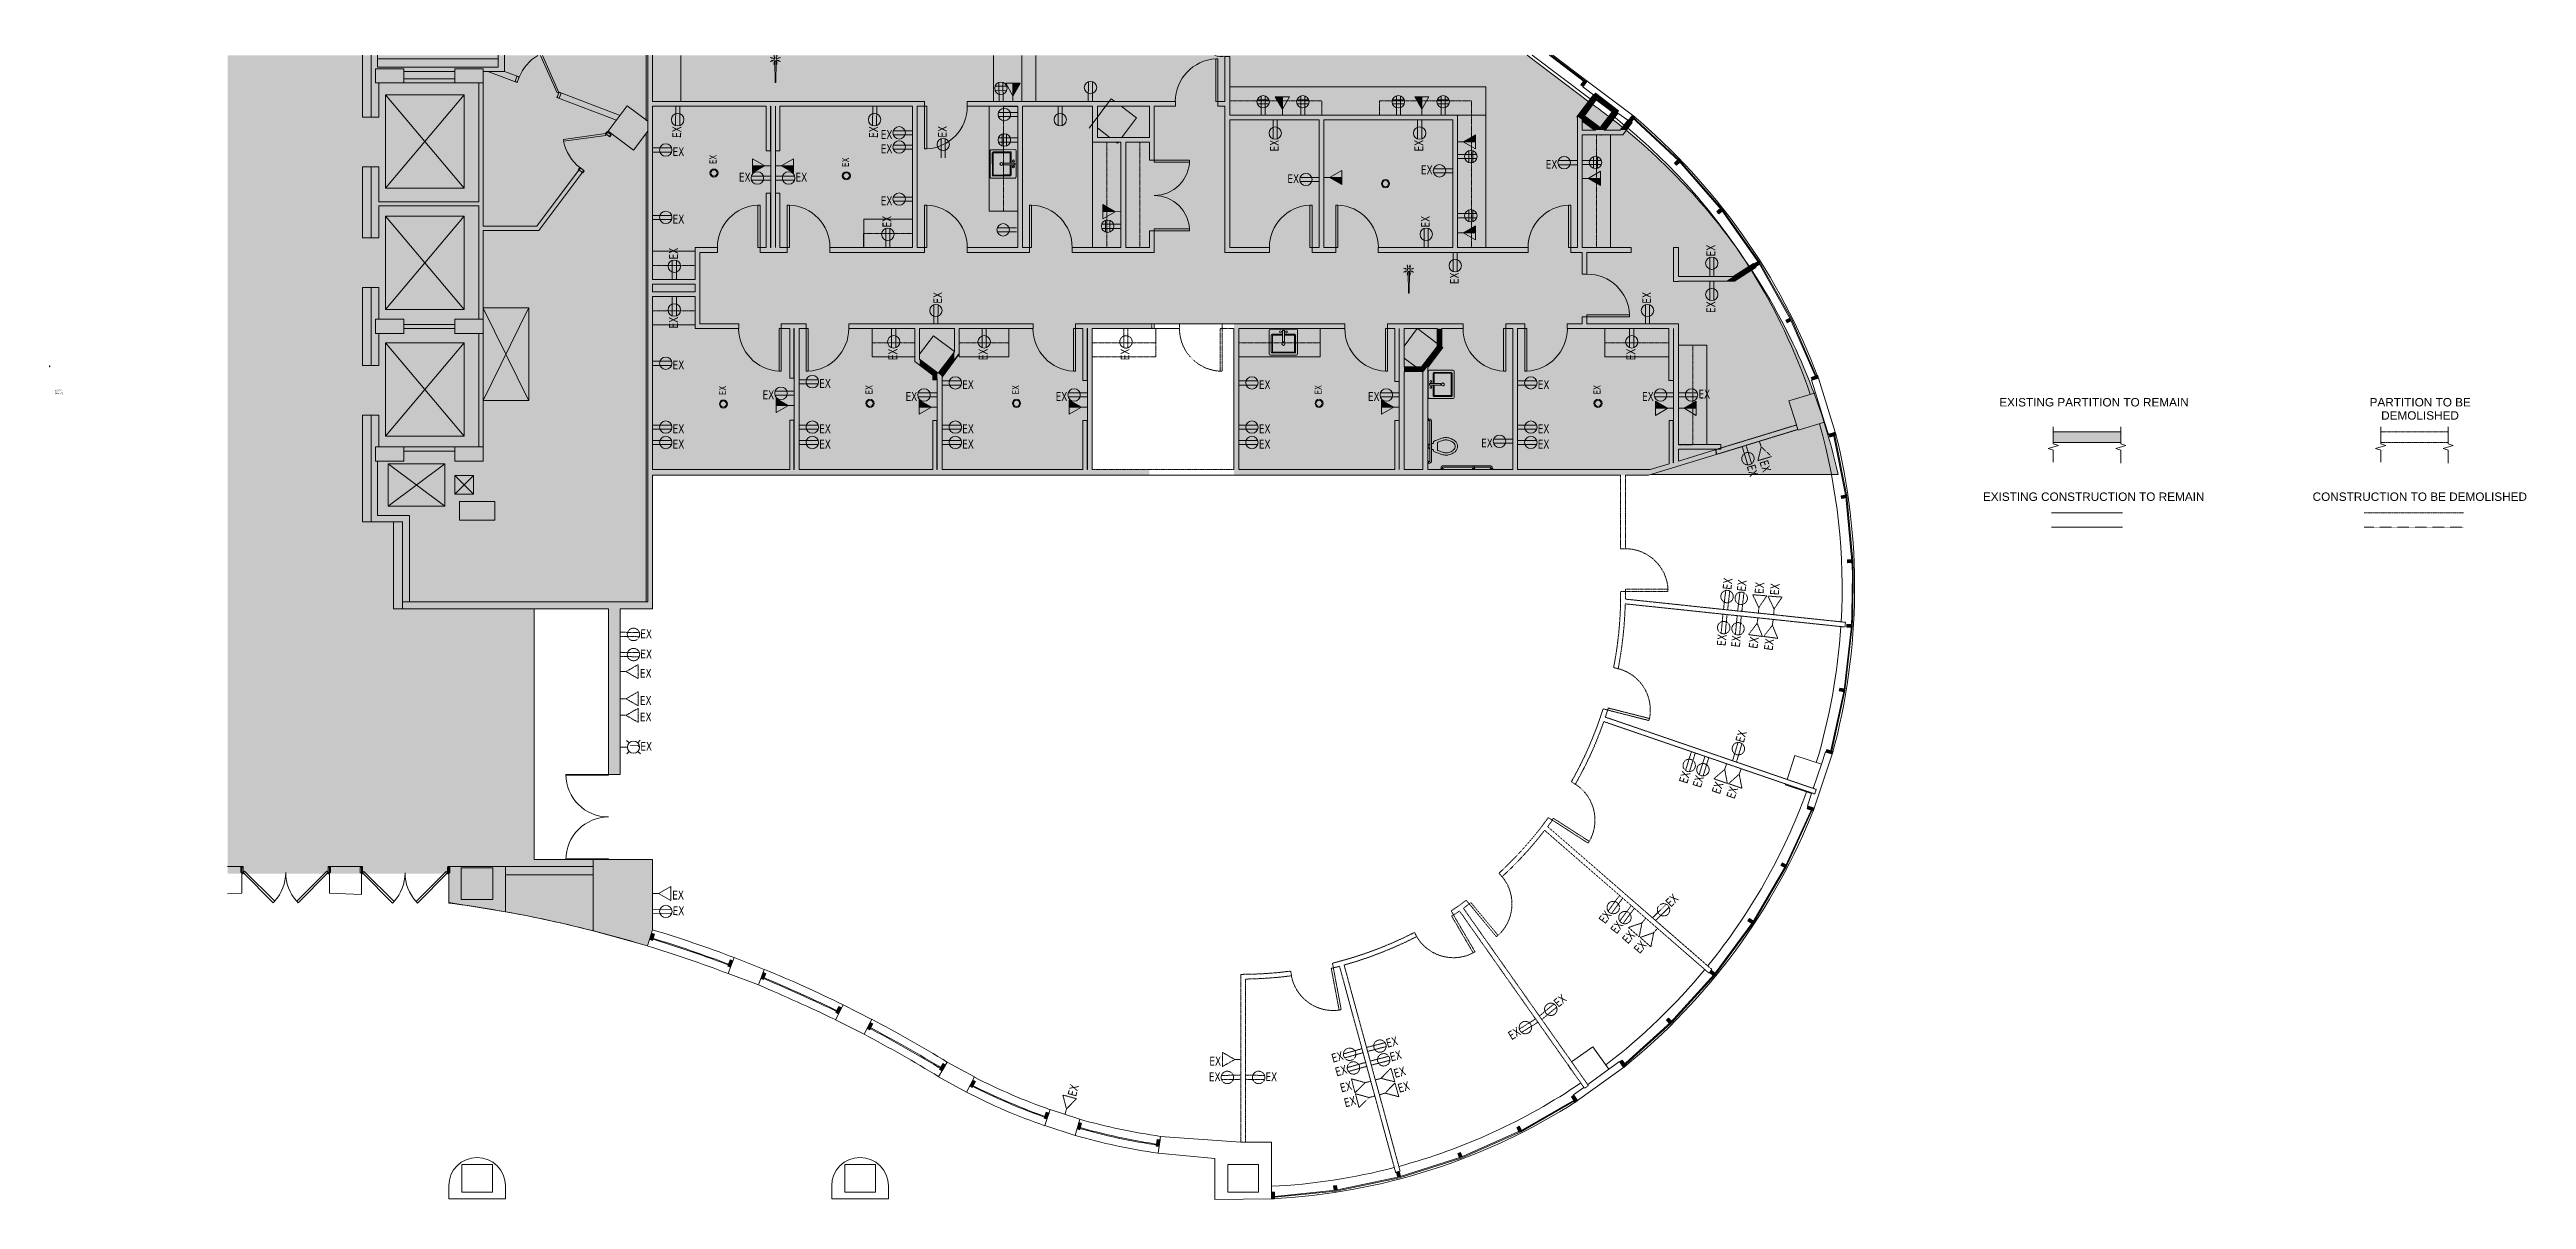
# Model space of a CAD drawing. Header units: inches. Extents: x 41 to 2137, y -595 to 378.
import ezdxf

# ---------------------------------------------------------------- set-up
doc = ezdxf.new("R2010")
doc.units = ezdxf.units.IN
doc.header["$MEASUREMENT"] = 0
for name, pattern in [('Demolished 3_128_', [0.046875, 0.023437, -0.023437]), ('Demolished 3_16_', [0.28125, 0.1875, -0.09375]), ('Hidden 1_16_', [0.09375, 0.0625, -0.03125]), ('Overhead', [0.15625, 0.09375, -0.0625])]:
    doc.linetypes.add(name, pattern=pattern)
for name, color, linetype, lineweight in [('A-ANNO-NOTE', 131, 'Continuous', 13), ('A-DETL', 90, 'Continuous', 9), ('A-DETL-DEMO', 6, 'Demolished 3_16_', 9), ('A-DETL-GENF', 92, 'Continuous', 9), ('A-DETL-MEDM', 33, 'Continuous', 13), ('A-DETL-THIN', 151, 'Continuous', 9), ('A-DOOR', 31, 'Continuous', 13), ('A-EXIST-DOOR', 250, 'Continuous', 9), ('A-EXIST-GLAZ', 250, 'Continuous', 9), ('A-EXIST-WALL-INT', 250, 'Continuous', 9), ('A-FLOR-ELTR', 250, 'Continuous', 9), ('A-WALL', 113, 'Continuous', 13), ('A-WALL-PATT', 111, 'Continuous', 13), ('COREDETAILS', 250, 'Continuous', 9), ('E-DATA', 2, 'Continuous', 13), ('EXTWINDOWS', 250, 'Continuous', 9), ('G-ANNO-TEXT', 231, 'Continuous', 9), ('I-WALL', 2, 'Continuous', 13), ('new block- skin dc_dwg', 8, 'Continuous', 9), ('P-SANR-FIXT', 6, 'Continuous', 13), ('Q-CASE', 31, 'Continuous', 13), ('Q-SPCQ', 91, 'Continuous', 13), ('S-EXIST-COLS', 250, 'Continuous', 9)]:
    doc.layers.add(name, color=color, linetype=linetype, lineweight=lineweight)
doc.styles.add('Arial', font='arial.ttf', dxfattribs={"height": 0.09375})
doc.styles.add('Arial_1', font='arial.ttf', dxfattribs={"height": 7.125})
doc.styles.add('Tahoma', font='tahoma.ttf', dxfattribs={"width": 0.85, "height": 7.5})
doc.styles.add('Tahoma_1', font='tahoma.ttf', dxfattribs={"width": 0.85, "height": 6})
doc.styles.add('Tahoma_2', font='tahoma.ttf', dxfattribs={"height": 6})

msp = doc.modelspace()

# ---------------------------------------------------------------- texts
at = {"layer": 'A-ANNO-NOTE', "lineweight": 9, "attachment_point": 1, "line_spacing_factor": 0.994306}
for insert, char_height, width, rotation, style in [((568.3, 303.2), 7.5, 11.839, 89.2502, 'Tahoma'), ((734.8, 303.2), 7.5, 11.839, 89.2502, 'Tahoma'), ((793.1, 303.5), 7.5, 11.839, 90, 'Tahoma'), ((1074, 291.7), 7.5, 11.839, 90, 'Tahoma'), ((1196.3, 291.7), 7.5, 11.839, 90, 'Tahoma'), ((599.8, 281), 6, 9.471, 90, 'Tahoma_1'), ((711.8, 278.7), 6, 9.471, 90, 'Tahoma_1'), ((746.2, 227.4), 7.5, 11.839, 90, 'Tahoma'), ((1201.8, 227.4), 7.5, 11.839, 90, 'Tahoma'), ((565.6, 200.4), 7.5, 11.839, 90, 'Tahoma'), ((1443.4, 203), 7.5, 11.839, 90, 'Tahoma'), ((1226.3, 179.5), 7.5, 11.839, 90, 'Tahoma'), ((789.1, 163), 7.5, 11.839, 90, 'Tahoma'), ((1389.1, 163), 7.5, 11.839, 90, 'Tahoma'), ((565.6, 142), 7.5, 11.839, 90, 'Tahoma'), ((1443.4, 155.1), 7.5, 11.839, 90, 'Tahoma'), ((751.2, 115.1), 7.5, 11.839, 90, 'Tahoma'), ((827.7, 115.1), 7.5, 11.839, 90, 'Tahoma'), ((1375.7, 115.1), 7.5, 11.839, 90, 'Tahoma'), ((607.8, 85.6), 6, 9.471, 90, 'Tahoma_1'), ((731.8, 86.2), 6, 9.471, 90, 'Tahoma_1'), ((855.8, 86.2), 6, 9.471, 90, 'Tahoma_1'), ((1111.8, 86.2), 6, 9.471, 90, 'Tahoma_1'), ((1347.8, 86.2), 6, 9.471, 90, 'Tahoma_1'), ((1436.6, 90.3), 7.5, 11.839, 359.9323, 'Tahoma'), ((541.3, -207.7), 7.5, 11.839, 0.0096, 'Tahoma'), ((568.7, -346.7), 7.5, 11.839, 359.1128, 'Tahoma')]:
    msp.add_mtext('EX', dxfattribs=dict(at, insert=insert, char_height=char_height, width=width, rotation=rotation, style=style))
at = {"layer": 'A-ANNO-NOTE', "lineweight": 9}
for s, insert, char_height, width, attachment_point, line_spacing_factor, style in [('EX', (568.6, 295.3), 7.5, 11.839, 1, 0.994306, 'Tahoma'), ('EX', (744.7, 309.8), 7.5, 11.839, 1, 0.994306, 'Tahoma'), ('EX', (744.7, 297.8), 7.5, 11.839, 1, 0.994306, 'Tahoma'), ('EX', (624.7, 273.7), 7.5, 11.839, 1, 0.994306, 'Tahoma'), ('EX', (672.6, 273.7), 7.5, 11.839, 1, 0.994306, 'Tahoma'), ('EX', (1088.8, 272.5), 7.5, 11.839, 1, 0.994306, 'Tahoma'), ('EX', (1201.8, 279.9), 7.5, 11.839, 1, 0.994306, 'Tahoma'), ('EX', (1307.4, 284.6), 7.5, 11.839, 1, 0.994306, 'Tahoma'), ('EX', (744.7, 253.8), 7.5, 11.839, 1, 0.994306, 'Tahoma'), ('EX', (568.6, 238.3), 7.5, 11.839, 1, 0.994306, 'Tahoma'), ('1', (41.5, 110.3), 0.0937, 0.0872, 2, 0.941778, 'Arial'), ('2', (41.5, 109.9), 0.0937, 0.0872, 2, 0.941778, 'Arial'), ('EX', (568.6, 114.9), 7.5, 11.839, 1, 0.994306, 'Tahoma'), ('EX', (644.7, 89.6), 7.5, 11.839, 1, 0.994306, 'Tahoma'), ('EX', (692.6, 99.3), 7.5, 11.839, 1, 0.994306, 'Tahoma'), ('EX', (765.7, 88.2), 7.5, 11.839, 1, 0.994306, 'Tahoma'), ('EX', (813.6, 98.3), 7.5, 11.839, 1, 0.994306, 'Tahoma'), ('EX', (892.7, 88.2), 7.5, 11.839, 1, 0.994306, 'Tahoma'), ('EX', (1064.6, 98.3), 7.5, 11.839, 1, 0.994306, 'Tahoma'), ('EX', (1156.9, 88.2), 7.5, 11.839, 1, 0.994306, 'Tahoma'), ('EX', (1300.6, 98.3), 7.5, 11.839, 1, 0.994306, 'Tahoma'), ('EX', (1388.9, 88.2), 7.5, 11.839, 1, 0.994306, 'Tahoma'), ('EX', (568.6, 60.9), 7.5, 11.839, 1, 0.994306, 'Tahoma'), ('EX', (568.6, 47.9), 7.5, 11.839, 1, 0.994306, 'Tahoma'), ('EX', (692.6, 60.9), 7.5, 11.839, 1, 0.994306, 'Tahoma'), ('EX', (692.6, 47.9), 7.5, 11.839, 1, 0.994306, 'Tahoma'), ('EX', (813.6, 60.9), 7.5, 11.839, 1, 0.994306, 'Tahoma'), ('EX', (813.6, 47.9), 7.5, 11.839, 1, 0.994306, 'Tahoma'), ('EX', (1064.6, 60.9), 7.5, 11.839, 1, 0.994306, 'Tahoma'), ('EX', (1064.6, 47.9), 7.5, 11.839, 1, 0.994306, 'Tahoma'), ('EX', (1252.7, 48.9), 7.5, 11.839, 1, 0.994306, 'Tahoma'), ('EX', (1300.6, 60.9), 7.5, 11.839, 1, 0.994306, 'Tahoma'), ('EX', (1300.6, 47.9), 7.5, 11.839, 1, 0.994306, 'Tahoma'), ('EX', (568.3, -333.5), 7.5, 11.839, 1, 0.994306, 'Tahoma')]:
    msp.add_mtext(s, dxfattribs=dict(at, insert=insert, char_height=char_height, width=width, attachment_point=attachment_point, line_spacing_factor=line_spacing_factor, style=style))
at = {"layer": 'A-ANNO-NOTE', "color": 7, "linetype": 'Demolished 3_128_', "lineweight": 9, "char_height": 7.5, "width": 11.839, "attachment_point": 1, "line_spacing_factor": 0.994306, "style": 'Tahoma'}
for insert, rotation in [((947.7, 115.1), 90), ((1484.5, 27.7), 286.9323), ((1495.3, 31.4), 287.1923), ((1457, -78.4), 83.437), ((1469, -79.9), 83.437), ((1484.1, -82.1), 85.8077), ((1497.1, -83.2), 85.8077), ((541.3, -112.5), 359.1128), ((1452.1, -126.1), 84.563), ((1464.2, -127.2), 84.563), ((1479, -128.1), 82.1923), ((1491.9, -129.7), 82.1923), ((541.3, -129.5), 359.1128), ((1467.7, -206.7), 73.437), ((1419.9, -241.2), 72.563), ((1431.4, -244.7), 72.563), ((1447.6, -250), 71.1923), ((1460, -254), 71.1923), ((1351.6, -357.6), 53.354), ((1408, -342.5), 44.646), ((1361.5, -366.2), 53.354), ((1371.3, -374.2), 49.1923), ((1381.2, -382.5), 49.1923), ((1313.3, -426.8), 39.646), ((1171.5, -459.2), 14.646), ((1274.6, -453.8), 31.7812), ((1125.3, -471.9), 15.7741), ((1128.4, -483.5), 15.7741), ((1174.7, -470.8), 14.646), ((902.7, -506.2), 75), ((1022.3, -487.3), 0.8872), ((1070.3, -487.1), 359.1128), ((1132.6, -497), 14.5278), ((1178, -484.8), 15.8923), ((1181.4, -497.3), 15.8923), ((1136, -509.6), 14.5278)]:
    msp.add_mtext('EX', dxfattribs=dict(at, insert=insert, rotation=rotation))
for insert in [(540.9, -145.9), (540.9, -168.9), (540.9, -182.9), (1022.8, -474)]:
    msp.add_mtext('EX', dxfattribs=dict(at, insert=insert))
at = {"layer": 'A-ANNO-NOTE', "lineweight": 9, "insert": (532.5, -211.6), "char_height": 6, "width": 1.515, "attachment_point": 1, "rotation": 90, "style": 'Tahoma_2'}
msp.add_mtext('J', dxfattribs=at)
at = {"layer": 'G-ANNO-TEXT', "color": 7, "attachment_point": 1}
for s, insert, char_height, width, style in [('EXISTING COLUMN FURRING TO BE DEMOLISHED.', (41.7, 110.3), 0.0937, 3.942, 'Arial'), ('•', (45.8, 91.5), 0.0937, 0.303, 'Arial'), ('•', (45.8, 91.2), 0.0937, 0.303, 'Arial'), ('•', (45.8, 90.9), 0.0937, 0.303, 'Arial'), ('•', (45.8, 90.3), 0.0937, 0.303, 'Arial'), ('•', (45.8, 89.3), 0.0937, 0.303, 'Arial'), ('•', (45.8, 88.4), 0.0937, 0.303, 'Arial'), ('•', (45.8, 87.9), 0.0937, 0.303, 'Arial'), ('•', (45.8, 87.4), 0.0937, 0.303, 'Arial'), ('•', (45.8, 86.8), 0.0937, 0.303, 'Arial'), ('THE SHADED AREA IS NOT IN CONTRACT.', (46.1, 91.5), 0.0937, 3.286, 'Arial'), ('THE SITE SHOULD REMAIN SECURE AT ALL TIMES DURING ALL PHASES OF CONSTRUCTION. ', (46.1, 91.2), 0.0937, 7.335, 'Arial'), ('THE GENERAL CONTRACTOR SHALL VISUALLY INSPECT ALL EXISTING CONDITIONS AND SHALL ', (46.1, 90.9), 0.0937, 7.562, 'Arial'), ('COORDINATE ANY OUTSTANDING DEMO ISSUES WITH THE ARCHITECT PRIOR TO BEGINNING OF ', (46.1, 90.8), 0.0937, 7.685, 'Arial'), ('WORK.', (46.1, 90.6), 0.0937, 0.552, 'Arial'), ('SEE MEP DEMOLITION DRAWINGS FOR EXTENT OF ALL MECHANICAL, ELECTRICAL, AND PLUMBING ', (46.1, 90.3), 0.0937, 7.881, 'Arial'), ('DEMOLITION.  CONSULT ENGINEERING NOTES FOR EXTENT OF EXISTING BUILDING SYSTEMS TO BE ', (46.1, 90.2), 0.0937, 7.963, 'Arial'), ('REMOVED  OR TO BE RELOCATED.  REMOVAL WORK IS INTENDED TO INCLUDE ALL ASSOCIATED ', (46.1, 90), 0.0937, 7.704, 'Arial'), ('BUILT-IN ITEMS SUCH AS ELECTRICAL/DATA, OUTLETS, SWITCHES, CONDUITS, CONTROLS, PIPING, ', (46.1, 89.9), 0.0937, 7.862, 'Arial'), ('MOUNTING BLOCKS, ETC.  REFER TO MEP DRAWINGS FOR PROCEDURES CONCERNING THESE ', (46.1, 89.7), 0.0937, 7.6, 'Arial'), ('TRADES IN DEMOLITION AREAS.', (46.1, 89.6), 0.0937, 2.531, 'Arial'), ('AS INDICATED ON THE DEMOLITION PLAN, GENERAL CONTRACTOR IS TO REMOVE ALL NOTED CABLE ', (46.1, 89.3), 0.0937, 8.08, 'Arial'), ('TV CONNECTIONS AND ABANDONED TELEDATA AND ELECTRICAL OUTLETS.  CONTRACTOR TO ', (46.1, 89.1), 0.0937, 7.553, 'Arial'), ('REMOVE THE ASSOCIATED OUTLETS, COVERPLATES, AND WIRING BACK TO SOURCE.  SEE ', (46.1, 89), 0.0937, 7.269, 'Arial'), ('ELECTRICAL DRAWINGS FOR MORE DETAILS.  CONTRACTOR TO PATCH ALL PARTITIONS AS ', (46.1, 88.8), 0.0937, 7.313, 'Arial'), ('REQUIRED FOR A LIKE NEW APPEARANCE.', (46.1, 88.7), 0.0937, 3.39, 'Arial'), ('THE GENERAL CONTRACTOR SHALL VERIFY ABOVE CEILING CONDITIONS.  ALL LOOSE ELECTRICAL ', (46.1, 88.4), 0.0937, 7.916, 'Arial'), ('LINES ARE TO BE TIED UP AND SECURED.  ALL LOW VOLTAGE CABLES TO BE TIED UP AND SECURED.', (46.1, 88.2), 0.0937, 8.039, 'Arial'), ('FOR WALLS TO BE DEMOLISHED THE GENERAL CONTRACTOR IS TO REMOVE ALL EXISTING ', (46.1, 87.9), 0.0937, 7.297, 'Arial'), ('ELECTRICAL, FIRE ALARM, AND PHONE EQUIPMENT. SEE MEP DRAWINGS FOR DETAILS.', (46.1, 87.7), 0.0937, 6.966, 'Arial'), ('AT COMPLETION OF DEMOLITION, ALL REMAINING CONSTRUCTION (INCLUDING BASE BUILDING ', (46.1, 87.4), 0.0937, 7.584, 'Arial'), ('WINDOWS, DOORS AND PARTITIONS/EXTERIOR WALLS) ARE TO BE FREE OF ADHESIVES, DEBRIS AND ', (46.1, 87.3), 0.0937, 8.096, 'Arial'), ('OTHER BUILDING RESIDUE.', (46.1, 87.1), 0.0937, 2.165, 'Arial'), ('ALL EXISTING FLOOR FINISHES ARE TO COMPLETELY REMOVED FROM THE TENANT SPACE WHERE ', (46.1, 86.8), 0.0937, 7.938, 'Arial'), ('NEW FLOOR FINISHES ARE TO BE INSTALLED - SEE FINISH PLANS.  ALL CRACKED AND SPALLED ', (46.1, 86.7), 0.0937, 7.625, 'Arial'), ('PORTIONS OF EXISTING SLAB ARE TO BE PATCHED AND READY TO RECEIVE NEW CONSTRUCTION ', (46.1, 86.5), 0.0937, 7.875, 'Arial'), ('AND FLOOR FINISHES.', (46.1, 86.4), 0.0937, 1.764, 'Arial'), ('EXISTING PARTITION TO REMAIN', (1691.1, 83.2), 7.125, 193.617, 'Arial_1'), ('PARTITION TO BE ', (2004.5, 83.2), 7.125, 106.959, 'Arial_1'), ('DEMOLISHED', (2014.3, 72), 7.12, 79.992, 'Arial_1'), ('EXISTING CONSTRUCTION TO REMAIN', (1677.3, 3.3), 7.125, 226.947, 'Arial_1'), ('CONSTRUCTION TO BE DEMOLISHED', (1956.3, 3.3), 7.125, 220.281, 'Arial_1')]:
    msp.add_mtext(s, dxfattribs=dict(at, insert=insert, char_height=char_height, width=width, style=style))

# ---------------------------------------------------------------- blocks, each defined once
blk = doc.blocks.new('Single-Flush - 36_ x 84_-1510128-New Construction - Demolition Plan')
at = {"layer": 'A-DOOR', "color": 7, "lineweight": 20}
for p, q in [((16.2, 2), (16.2, 38)), ((18, 38), (16.2, 38)), ((18, 2), (18, 38)), ((18, 2), (16.2, 2))]:
    blk.add_line(p, q, dxfattribs=at)
at = {"layer": 'A-DOOR', "lineweight": 9}
blk.add_arc((18, 2), 36.1, 92.7812, 180, dxfattribs=at)
blk = doc.blocks.new('Single-Flush - 36_ x 84_-1509972-New Construction - Demolition Plan')
at = {"layer": 'A-DOOR', "color": 7, "lineweight": 20}
for p, q in [((16.2, -2), (16.2, -38)), ((18, -2), (16.2, -2)), ((18, -2), (18, -38)), ((18, -38), (16.2, -38))]:
    blk.add_line(p, q, dxfattribs=at)
at = {"layer": 'A-DOOR', "lineweight": 9}
blk.add_arc((18, -2), 36.1, 180, 267.2188, dxfattribs=at)
blk = doc.blocks.new('Single-Flush - 36_ x 84_-V1-New Construction - Demolition Plan')
at = {"layer": 'A-DOOR', "color": 7, "linetype": 'Hidden 1_16_', "lineweight": 20}
for p, q in [((16.2, -2), (16.2, -38)), ((18, -2), (16.2, -2)), ((18, -2), (18, -38)), ((18, -38), (16.2, -38))]:
    blk.add_line(p, q, dxfattribs=at)
at = {"layer": 'A-DOOR', "color": 250, "linetype": 'Demolished 3_128_', "lineweight": 9}
blk.add_arc((18, -2), 36.1, 180, 267.2188, dxfattribs=at)
blk = doc.blocks.new('Single-Flush - 36_ x 84_-V2-New Construction - Demolition Plan')
at = {"layer": 'A-DOOR', "lineweight": 9}
blk.add_arc((18, 2), 36.1, 166.1222, 180, dxfattribs=at)
blk = doc.blocks.new('Counter Top _No Backsplash_ - Standard Counter Top-1640915-New Construction - Demolition Plan')
at = {"layer": 'Q-CASE'}
for p, q in [((-11.3, 0), (-47.3, 0)), ((-11.3, -12), (-11.3, -24)), ((-47.3, -24), (-11.3, -24))]:
    blk.add_line(p, q, dxfattribs=at)
blk = doc.blocks.new('Counter Top _No Backsplash_ - Standard Counter Top-V3-New Construction - Demolition Plan')
at = {"layer": 'Q-CASE'}
for p, q in [((-11.3, 0), (-47.3, 0)), ((-47.3, 0), (-47.3, -12)), ((-47.3, -12), (-47.3, -24)), ((-47.3, -24), (-11.3, -24))]:
    blk.add_line(p, q, dxfattribs=at)
blk = doc.blocks.new('Counter Top _No Backsplash_ - Standard Counter Top-1756717-New Construction - Demolition Plan')
at = {"layer": 'Q-CASE', "color": 250, "linetype": 'Demolished 3_128_', "lineweight": 9}
for p, q in [((-47.3, 0), (-47.3, -12)), ((-47.3, -12), (-47.3, -12.1)), ((6.7, 0), (6.7, -12)), ((6.7, -12), (6.7, -24)), ((-47.3, -24), (6.7, -24))]:
    blk.add_line(p, q, dxfattribs=at)
blk = doc.blocks.new('Counter Top _No Backsplash_ - Standard Counter Top-1813773-New Construction - Demolition Plan')
at = {"layer": 'Q-CASE'}
for p, q in [((21.7, 0), (-33.1, 0)), ((-47.3, 0), (-47.3, -12)), ((-47.3, -12), (-47.3, -12.1)), ((21.7, 0), (21.7, -12)), ((21.7, -12), (21.7, -24)), ((-47.3, -24), (21.7, -24))]:
    blk.add_line(p, q, dxfattribs=at)
blk = doc.blocks.new('Counter Top _No Backsplash_ - Standard Counter Top-V4-New Construction - Demolition Plan')
at = {"layer": 'Q-CASE'}
for p, q in [((6.7, 0), (-47.3, 0)), ((-47.3, 0), (-47.3, -12)), ((-47.3, -12), (-47.3, -24)), ((6.7, 0), (6.7, -12)), ((6.7, -12), (6.7, -12.1)), ((-47.3, -24), (6.7, -24))]:
    blk.add_line(p, q, dxfattribs=at)
blk = doc.blocks.new('Sink-Single - 2D - Default-1642245-New Construction - Demolition Plan')
at = {"layer": 'P-SANR-FIXT'}
for p, q in [((-12, -2.5), (-12, -22.5)), ((11, -1.5), (-11, -1.5)), ((-10.2, -4), (-10.2, -18.5)), ((9.5, -3.3), (-9.5, -3.3)), ((-9.5, -19.2), (-0.8, -19.2)), ((-9.4, -18.4), (-9.4, -4.1)), ((-9.4, -4.1), (9.4, -4.1)), ((-0.8, -18.4), (-9.4, -18.4)), ((0.7, -12.7), (-0.8, -12.7)), ((-0.8, -12.7), (-0.8, -22.3)), ((0.7, -22.3), (0.7, -12.7)), ((9.4, -18.4), (0.7, -18.4)), ((0.7, -19.2), (9.5, -19.2)), ((9.4, -4.1), (9.4, -18.4)), ((10.3, -18.5), (10.3, -4)), ((12, -22.5), (12, -2.5)), ((-11, -23.5), (11, -23.5)), ((-0.8, -22.3), (0.7, -22.3))]:
    blk.add_line(p, q, dxfattribs=at)
for centre, radius, start, end in [((-11, -2.5), 1, 90, 180), ((-9.5, -4), 0.75, 90, 180), ((-9.5, -18.5), 0.75, 180, 270), ((-2.5, -21.2), 0.75, 360, 180), ((0, -11), 1.25, 360, 180), ((0, -11), 1.25, 180, 360), ((2.5, -21.2), 0.75, 360, 180), ((9.5, -4), 0.75, 360, 90), ((9.5, -18.5), 0.75, 270, 0), ((11, -2.5), 1, 0, 90), ((-11, -22.5), 1, 180, 270), ((-2.5, -21.2), 0.75, 180, 360), ((2.5, -21.2), 0.75, 180, 360), ((11, -22.5), 1, 270, 0)]:
    blk.add_arc(centre, radius, start, end, dxfattribs=at)
blk = doc.blocks.new('Toilet - Wall-Mounted_Tankless - 2D - ADA-1642246-New Construction - Demolition Plan')
at = {"layer": 'P-SANR-FIXT'}
for p, q in [((-5, 6.5), (-6.8, 11.6)), ((-3.6, 8.4), (-5, 12.3)), ((-4.9, 6), (-5, 6.5)), ((3.1, 8.1), (-3.1, 8.1)), ((-2.3, 2.9), (-2.3, 3.6)), ((2.3, 3.6), (2.3, 2.9)), ((5, 12.3), (3.6, 8.4)), ((5, 6.5), (4.9, 6)), ((6.8, 11.6), (5, 6.5))]:
    blk.add_line(p, q, dxfattribs=at)
for centre, radius, start, end in [((5.9, 15), 13.2, 148.2162, 165.0374), ((4, 15.5), 11.3, 138.7986, 145.3641), ((0, 19), 6, 41.2014, 138.7986), ((4, 15.5), 9.29, 138.7986, 145.0594), ((0, 19), 4, 41.2014, 138.7986), ((-4, 15.5), 9.29, 34.879, 41.2014), ((-4, 15.5), 11.3, 34.6359, 41.2014), ((-6.5, 14.5), 14, 15.2447, 32.3538), ((3.1, 15), 10.5, 161.1646, 180), ((3.1, 15), 10.5, 180, 198.8354), ((3.1, 15), 8.52, 160.7152, 180), ((3.1, 15), 8.52, 180, 198.7802), ((5.9, 15), 11.2, 148.4728, 165.3873), ((-2.8, 6.7), 2.21, 198.973, 259.7506), ((-3.1, 8.6), 0.5, 199.3315, 270), ((-3.3, 3.5), 1.04, 3.7919, 79.7506), ((0, 2.3), 2.31, 198.1086, 341.792), ((0, 2.3), 0.811, 44.6678, 130.8729), ((0, 2.3), 0.811, 246.3738, 287.1644), ((3.3, 3.5), 1.04, 100.2494, 176.2081), ((3.1, 8.6), 0.5, 270, 340.6685), ((2.8, 6.7), 2.21, 280.2494, 341.027), ((-6.5, 14.5), 12, 14.9358, 32.1619), ((-3.1, 15), 8.52, 341.2198, 0.4516), ((-0.6, 15.6), 6.05, 355.6116, 19.4099), ((-3.1, 15), 10.5, 341.1646, 0), ((-0.6, 15.6), 8.05, 356.2246, 18.8354)]:
    blk.add_arc(centre, radius, start, end, dxfattribs=at)
blk = doc.blocks.new('Door-Opening - POCKET DOOR-1861582-New Construction - Demolition Plan')
at = {"layer": 'A-DETL-MEDM', "lineweight": 20}
for p, q in [((-18.3, -2), (-18.3, 2)), ((17.7, 2), (17.7, -2))]:
    blk.add_line(p, q, dxfattribs=at)
blk = doc.blocks.new('Counter Top _No Backsplash_ - Standard Counter Top-V5-New Construction - Demolition Plan')
at = {"layer": 'Q-CASE'}
for q in [(-47.3, 0), (-11.3, -12)]:
    blk.add_line((-11.3, 0), q, dxfattribs=at)
blk = doc.blocks.new('Double-Flush - 60_ x 84_-1670312-New Construction - Demolition Plan')
at = {"layer": 'A-DOOR', "color": 7, "lineweight": 20}
for p, q in [((-30, 32), (-28.3, 32)), ((-30, 2), (-30, 32)), ((-28.3, 2), (-28.3, 32)), ((28.2, 2), (28.2, 31.9)), ((30, 2), (30, 32)), ((-30, 2), (-28.3, 2)), ((30, 2), (28.2, 2))]:
    blk.add_line(p, q, dxfattribs=at)
at = {"layer": 'A-DOOR', "lineweight": 9}
for centre, start, end in [((-30, 2), 0, 90), ((30, 2), 90, 180)]:
    blk.add_arc(centre, 30, start, end, dxfattribs=at)
blk = doc.blocks.new('Upper Cabinet - Standard Upper Cabinet-1732716-New Construction - Demolition Plan')
at = {"layer": 'Q-CASE'}
blk.add_line((-11.3, 0), (-47.3, 0), dxfattribs=at)
at = {"layer": 'Q-CASE', "linetype": 'Overhead', "lineweight": 9}
for p, q in [((-47.3, 0), (-47.3, -12)), ((-11.3, -12), (-11.3, 0)), ((-47.3, -12), (-11.3, -12))]:
    blk.add_line(p, q, dxfattribs=at)
blk = doc.blocks.new('Upper Cabinet - Standard Upper Cabinet-1780837-New Construction - Demolition Plan')
at = {"layer": 'Q-CASE', "linetype": 'Overhead', "lineweight": 9}
for p, q in [((-47.3, 12), (-11.3, 12)), ((-47.3, 0), (-47.3, 12)), ((-11.3, 12), (-11.3, 0))]:
    blk.add_line(p, q, dxfattribs=at)
at = {"layer": 'Q-CASE'}
blk.add_line((-11.3, 0), (-47.3, 0), dxfattribs=at)
blk = doc.blocks.new('Upper Cabinet - Standard Upper Cabinet-1670793-New Construction - Demolition Plan')
at = {"layer": 'Q-CASE'}
blk.add_line((-11.3, 0), (-47.3, 0), dxfattribs=at)
at = {"layer": 'Q-CASE', "linetype": 'Overhead', "lineweight": 9}
for p, q in [((-47.3, 0), (-47.3, -12)), ((-11.3, -12), (-11.3, 0)), ((-47.3, -12), (-11.3, -12))]:
    blk.add_line(p, q, dxfattribs=at)
blk = doc.blocks.new('Upper Cabinet - Standard Upper Cabinet-1732213-New Construction - Demolition Plan')
at = {"layer": 'Q-CASE'}
blk.add_line((-5.3, 0), (-47.3, 0), dxfattribs=at)
at = {"layer": 'Q-CASE', "linetype": 'Overhead', "lineweight": 9}
for p, q in [((-47.3, 0), (-47.3, -12)), ((-5.3, -12), (-5.3, 0)), ((-47.3, -12), (-5.3, -12))]:
    blk.add_line(p, q, dxfattribs=at)
blk = doc.blocks.new('Upper Cabinet - Standard Upper Cabinet-1780093-New Construction - Demolition Plan')
at = {"layer": 'Q-CASE', "color": 250, "linetype": 'Demolished 3_128_', "lineweight": 9}
for p, q in [((6.7, 0), (-47.3, 0)), ((-47.3, 0), (-47.3, -12)), ((6.7, -12), (6.7, 0)), ((-47.3, -12), (6.7, -12))]:
    blk.add_line(p, q, dxfattribs=at)
blk = doc.blocks.new('Upper Cabinet - Standard Upper Cabinet-1916725-New Construction - Demolition Plan')
at = {"layer": 'Q-CASE'}
blk.add_line((21.7, 0), (-47.3, 0), dxfattribs=at)
at = {"layer": 'Q-CASE', "linetype": 'Overhead', "lineweight": 9}
for p, q in [((-47.3, 0), (-47.3, -12)), ((21.7, -12), (21.7, 0)), ((-47.3, -12), (21.7, -12))]:
    blk.add_line(p, q, dxfattribs=at)
blk = doc.blocks.new('Upper Cabinet - Standard Upper Cabinet-1756677-New Construction - Demolition Plan')
at = {"layer": 'Q-CASE'}
blk.add_line((6.7, 0), (-47.3, 0), dxfattribs=at)
at = {"layer": 'Q-CASE', "linetype": 'Overhead', "lineweight": 9}
for p, q in [((-47.3, 0), (-47.3, -12)), ((6.7, -12), (6.7, 0)), ((-47.3, -12), (6.7, -12))]:
    blk.add_line(p, q, dxfattribs=at)
blk = doc.blocks.new('Upper Cabinet - Standard Upper Cabinet-1821101-New Construction - Demolition Plan')
at = {"layer": 'Q-CASE'}
blk.add_line((48.1, 0), (-47.3, 0), dxfattribs=at)
at = {"layer": 'Q-CASE', "linetype": 'Overhead', "lineweight": 9}
for p, q in [((-47.3, 0), (-47.3, -12)), ((48.1, -12), (48.1, 0)), ((-47.3, -12), (48.1, -12))]:
    blk.add_line(p, q, dxfattribs=at)
blk = doc.blocks.new('Upper Cabinet - Standard Upper Cabinet-1775553-New Construction - Demolition Plan')
at = {"layer": 'Q-CASE'}
blk.add_line((36.9, 0), (-47.3, 0), dxfattribs=at)
at = {"layer": 'Q-CASE', "linetype": 'Overhead', "lineweight": 9}
for p, q in [((-47.3, 0), (-47.3, -12)), ((36.9, -12), (36.9, 0)), ((-47.3, -12), (36.9, -12))]:
    blk.add_line(p, q, dxfattribs=at)
blk = doc.blocks.new('Counter Top _No Backsplash_ - Standard Counter Top-1774389-New Construction - Demolition Plan')
at = {"layer": 'Q-CASE'}
for p, q in [((48, 0), (-47.3, 0)), ((-47.3, -12), (-47.3, -24)), ((48, 0), (48, -12)), ((48, -12), (48, -24)), ((-47.3, -24), (48, -24))]:
    blk.add_line(p, q, dxfattribs=at)
blk = doc.blocks.new('Counter Top _No Backsplash_ - Standard Counter Top-1758023-New Construction - Demolition Plan')
at = {"layer": 'Q-CASE'}
for p, q in [((36.7, 0), (-47.3, 0)), ((-47.3, 0), (-47.3, -12)), ((-47.3, -12), (-47.3, -24)), ((36.7, 0), (36.7, -12)), ((36.7, -12), (36.7, -24)), ((-47.3, -24), (36.7, -24))]:
    blk.add_line(p, q, dxfattribs=at)
blk = doc.blocks.new('Counter Top _No Backsplash_ - Standard Counter Top-1703440-New Construction - Demolition Plan')
at = {"layer": 'Q-CASE'}
for p, q in [((64.9, 0), (-47.3, 0)), ((-47.3, -3), (-47.3, -12)), ((-47.3, -12), (-47.3, -24)), ((64.9, 0), (64.9, -12)), ((64.9, -12), (64.9, -24)), ((-47.3, -24), (64.9, -24))]:
    blk.add_line(p, q, dxfattribs=at)
blk = doc.blocks.new('Upper Cabinet - Standard Upper Cabinet-1776508-New Construction - Demolition Plan')
at = {"layer": 'Q-CASE'}
blk.add_line((64.9, 0), (-47.3, 0), dxfattribs=at)
at = {"layer": 'Q-CASE', "linetype": 'Overhead', "lineweight": 9}
for p, q in [((-47.3, 0), (-47.3, -12)), ((64.9, -12), (64.9, 0)), ((-47.3, -12), (64.9, -12))]:
    blk.add_line(p, q, dxfattribs=at)
blk = doc.blocks.new('Upper Cabinet - Standard Upper Cabinet-1777185-New Construction - Demolition Plan')
at = {"layer": 'Q-CASE'}
for p, q in [((-35.3, 0), (-47.3, 0)), ((30.7, 0), (-35.3, 0))]:
    blk.add_line(p, q, dxfattribs=at)
at = {"layer": 'Q-CASE', "linetype": 'Overhead', "lineweight": 9}
for p, q in [((-47.3, 0), (-47.3, -12)), ((30.7, -12), (30.7, 0)), ((-47.3, -12), (30.7, -12))]:
    blk.add_line(p, q, dxfattribs=at)
blk = doc.blocks.new('Upper Cabinet - Standard Upper Cabinet-1759021-New Construction - Demolition Plan')
at = {"layer": 'Q-CASE'}
blk.add_line((41.8, 0), (-47.3, 0), dxfattribs=at)
at = {"layer": 'Q-CASE', "linetype": 'Overhead', "lineweight": 9}
for p, q in [((-47.3, 0), (-47.3, -12)), ((41.8, -12), (41.8, 0)), ((-47.3, -12), (41.8, -12))]:
    blk.add_line(p, q, dxfattribs=at)
blk = doc.blocks.new('Upper Cabinet - Standard Upper Cabinet-1814856-New Construction - Demolition Plan')
at = {"layer": 'Q-CASE', "linetype": 'Overhead', "lineweight": 9}
for p, q in [((-47.3, 12), (41.8, 12)), ((-47.3, 0), (-47.3, 12)), ((41.8, 12), (41.8, 0))]:
    blk.add_line(p, q, dxfattribs=at)
at = {"layer": 'Q-CASE'}
blk.add_line((41.8, 0), (-47.3, 0), dxfattribs=at)
blk = doc.blocks.new('Counter Top _No Backsplash_ - Standard Counter Top-1673684-New Construction - Demolition Plan')
at = {"layer": 'Q-CASE'}
for p, q in [((41.8, 0), (-47.3, 0)), ((-47.3, -12), (-47.3, -24)), ((41.8, -12), (41.8, -24)), ((-47.3, -24), (41.8, -24))]:
    blk.add_line(p, q, dxfattribs=at)
blk = doc.blocks.new('Upper Cabinet - Standard Upper Cabinet-1830269-New Construction - Demolition Plan')
at = {"layer": 'Q-CASE', "linetype": 'Overhead', "lineweight": 9}
for p, q in [((-47.3, 12), (41.2, 12)), ((-47.3, 0), (-47.3, 12)), ((41.2, 12), (41.2, 0))]:
    blk.add_line(p, q, dxfattribs=at)
at = {"layer": 'Q-CASE'}
blk.add_line((41.2, 0), (-47.3, 0), dxfattribs=at)
blk = doc.blocks.new('Counter Top _No Backsplash_ - Standard Counter Top-1830148-New Construction - Demolition Plan')
at = {"layer": 'Q-CASE'}
for p, q in [((41.2, 0), (-47.3, 0)), ((41.3, 0), (41.2, 0)), ((-47.3, -12), (-47.3, -24)), ((41.3, 0), (41.3, -24)), ((-47.3, -24), (41.3, -24))]:
    blk.add_line(p, q, dxfattribs=at)
blk = doc.blocks.new('Counter Top _No Backsplash_ - Standard Counter Top-1732984-New Construction - Demolition Plan')
at = {"layer": 'Q-CASE'}
blk.add_line((43.4, 0), (4.4, 0), dxfattribs=at)
blk = doc.blocks.new('Counter Top _No Backsplash_ - Standard Counter Top-1723761-New Construction - Demolition Plan')
at = {"layer": 'Q-CASE'}
for p, q in [((-8.2, 0), (-47.3, 0)), ((-47.3, -12), (-8.2, -12))]:
    blk.add_line(p, q, dxfattribs=at)
blk = doc.blocks.new('Counter Top _No Backsplash_ - Standard Counter Top-1732173-New Construction - Demolition Plan')
at = {"layer": 'Q-CASE'}
for p, q in [((-5.3, 0), (-47.3, 0)), ((-47.3, 0), (-47.3, -12)), ((-47.3, -12), (-47.3, -12.1)), ((-5.3, 0), (-5.3, -12)), ((-5.3, -12), (-5.3, -24)), ((-47.3, -21.1), (-47.3, -24)), ((-47.3, -24), (-5.3, -24))]:
    blk.add_line(p, q, dxfattribs=at)
blk = doc.blocks.new('Counter Top _No Backsplash_ - Standard Counter Top-1703252-New Construction - Demolition Plan')
at = {"layer": 'Q-CASE'}
for p, q in [((-35.2, 0), (-47.3, 0)), ((42.8, 0), (-35.2, 0)), ((91.5, 0), (42.8, 0)), ((169.5, 0), (91.5, 0)), ((-47.3, 0), (-47.3, -24)), ((169.5, -12), (169.5, -24)), ((-47.3, -24), (169.5, -24))]:
    blk.add_line(p, q, dxfattribs=at)
blk = doc.blocks.new('Upper Cabinet - Standard Upper Cabinet-1777391-New Construction - Demolition Plan')
at = {"layer": 'Q-CASE'}
blk.add_line((30.7, 0), (-47.3, 0), dxfattribs=at)
at = {"layer": 'Q-CASE', "linetype": 'Overhead', "lineweight": 9}
for p, q in [((-47.3, 0), (-47.3, -12)), ((30.7, -12), (30.7, 0)), ((-47.3, -12), (30.7, -12))]:
    blk.add_line(p, q, dxfattribs=at)
blk = doc.blocks.new('Counter Top _No Backsplash_ - Standard Counter Top-1732240-New Construction - Demolition Plan')
at = {"layer": 'Q-CASE'}
for p, q in [((-5.3, 12), (-5.3, 24)), ((-5.3, 0), (-46.6, 0)), ((-5.3, 0), (-5.3, 12))]:
    blk.add_line(p, q, dxfattribs=at)
blk = doc.blocks.new('Upper Cabinet - Standard Upper Cabinet-1823419-New Construction - Demolition Plan')
at = {"layer": 'Q-CASE', "linetype": 'Overhead', "lineweight": 9}
for p, q in [((-47.3, 12), (-5.8, 12)), ((-47.3, 0), (-47.3, 12)), ((-5.8, 12), (-5.8, 0))]:
    blk.add_line(p, q, dxfattribs=at)
at = {"layer": 'Q-CASE'}
blk.add_line((-5.8, 0), (-47.3, 0), dxfattribs=at)
blk = doc.blocks.new('Single-Flush - 36_ x 84_ PANELED-1861567-New Construction - Demolition Plan')
at = {"layer": 'A-DOOR', "color": 7, "lineweight": 20}
for p, q in [((16.2, 2), (16.2, 38)), ((18, 38), (16.2, 38)), ((18, 2), (18, 38)), ((18, 2), (16.2, 2))]:
    blk.add_line(p, q, dxfattribs=at)
at = {"layer": 'A-DOOR', "lineweight": 9}
blk.add_arc((18, 2), 36.1, 92.7812, 180, dxfattribs=at)
blk = doc.blocks.new('Counter Top _No Backsplash_ - Standard Counter Top-1723731-New Construction - Demolition Plan')
at = {"layer": 'Q-CASE'}
for p, q in [((-8.2, 0), (-47.3, 0)), ((-47.3, -24), (-8.2, -24))]:
    blk.add_line(p, q, dxfattribs=at)
blk = doc.blocks.new('Door-Opening - POCKET DOOR-1861580-New Construction - Demolition Plan')
at = {"layer": 'A-DETL-MEDM', "lineweight": 20}
for p, q in [((-18.3, 2), (-18.3, -2)), ((17.7, -2), (17.7, 2))]:
    blk.add_line(p, q, dxfattribs=at)
blk = doc.blocks.new('Counter Top _No Backsplash_ - Standard Counter Top-V6-New Construction - Demolition Plan')
at = {"layer": 'Q-CASE'}
for p, q in [((-8.2, 0), (-47.3, 0)), ((-47.3, 0), (-47.3, -23.9)), ((-47.3, -23.9), (-47.3, -24)), ((-47.3, -24), (-8.2, -24))]:
    blk.add_line(p, q, dxfattribs=at)
blk = doc.blocks.new('Sink-Single - 2D - Default-V7-New Construction - Demolition Plan')
at = {"layer": 'P-SANR-FIXT'}
for p, q in [((-12, -2.5), (-12, -12.8)), ((-12, -12.8), (-12, -22.5)), ((11, -1.5), (-11, -1.5)), ((-10.2, -4), (-10.2, -12.8)), ((-10.2, -12.8), (-10.2, -18.5)), ((9.5, -3.3), (-9.5, -3.3)), ((-9.5, -19.2), (-0.8, -19.2)), ((-9.4, -12.8), (-9.4, -4.1)), ((-9.4, -4.1), (9.4, -4.1)), ((-9.4, -18.4), (-9.4, -12.8)), ((-0.8, -18.4), (-9.4, -18.4)), ((0.7, -12.7), (-0.8, -12.7)), ((-0.8, -12.7), (-0.8, -12.8)), ((-0.8, -12.8), (-0.8, -22.3)), ((0.7, -12.8), (0.7, -12.7)), ((0.7, -22.3), (0.7, -12.8)), ((9.4, -18.4), (0.7, -18.4)), ((0.7, -19.2), (9.5, -19.2)), ((9.4, -4.1), (9.4, -12.9)), ((9.4, -12.9), (9.4, -18.4)), ((10.3, -18.5), (10.3, -4)), ((12, -12.9), (12, -2.5)), ((12, -22.5), (12, -12.9)), ((-11, -23.5), (11, -23.5)), ((-0.8, -22.3), (0.7, -22.3))]:
    blk.add_line(p, q, dxfattribs=at)
for centre, radius, start, end in [((-11, -2.5), 1, 90, 180), ((-9.5, -4), 0.75, 135, 180), ((-9.5, -18.5), 0.75, 180, 270), ((-9.5, -4), 0.75, 90, 135), ((-2.5, -21.2), 0.75, 90, 180), ((-2.5, -21.2), 0.75, 45, 90), ((-2.5, -21.2), 0.75, 360, 45), ((0, -11), 1.25, 360, 180), ((0, -11), 1.25, 180, 360), ((2.5, -21.2), 0.75, 135, 180), ((2.5, -21.2), 0.75, 90, 135), ((2.5, -21.2), 0.75, 360, 90), ((9.5, -4), 0.75, 360, 90), ((9.5, -18.5), 0.75, 270, 0), ((11, -2.5), 1, 45, 90), ((11, -2.5), 1, 0, 45), ((-11, -22.5), 1, 180, 270), ((-2.5, -21.2), 0.75, 180, 270), ((-2.5, -21.2), 0.75, 270, 0), ((2.5, -21.2), 0.75, 180, 225), ((2.5, -21.2), 0.75, 225, 315), ((2.5, -21.2), 0.75, 315, 0), ((11, -22.5), 1, 270, 0)]:
    blk.add_arc(centre, radius, start, end, dxfattribs=at)
blk = doc.blocks.new('Wireless Access Point - Wireless Access Point-1196893-New Construction - Demolition Plan')
at = {"layer": 'E-DATA', "lineweight": 9}
for p, q in [((-2.6, 20.9), (-4.4, 21.1)), ((-1.4, 22.6), (-0.8, 21)), ((-0.7, 22.2), (-1.4, 22.6)), ((-0.7, 22.2), (-1.3, 23.9)), ((0.7, 22.2), (1.3, 23.9)), ((0.7, 22.2), (1.4, 22.6)), ((1.4, 22.6), (0.8, 21)), ((2.6, 20.9), (4.4, 21.1)), ((-2.6, 18), (-4.4, 17.8)), ((-2.6, 20.9), (-3.3, 20.5)), ((-3.3, 20.5), (-1.5, 20.3)), ((-3.3, 18.4), (-1.5, 18.6)), ((-2.6, 18), (-3.3, 18.4)), ((-1.4, 16.2), (-0.8, 17.9)), ((-0.7, 16.6), (-1.4, 16.2)), ((-0.7, 16.6), (-1.3, 15)), ((-0.5, 18), (-0.2, 0)), ((-0.2, 18), (-0.5, 18)), ((-0.2, 18), (0.3, 18)), ((0.5, 18), (0.3, 0)), ((0.3, 18), (0.5, 18)), ((0.7, 16.6), (1.3, 15)), ((0.7, 16.6), (1.4, 16.2)), ((1.4, 16.2), (0.8, 17.9)), ((3.3, 20.5), (1.5, 20.3)), ((3.3, 18.4), (1.5, 18.6)), ((2.6, 20.9), (3.3, 20.5)), ((2.6, 18), (3.3, 18.4)), ((2.6, 18), (4.4, 17.8)), ((0, 0), (-0.2, 0)), ((0.3, 0), (0, 0))]:
    blk.add_line(p, q, dxfattribs=at)
blk.add_circle((0, 19.5), 1.25, dxfattribs=at)
blk = doc.blocks.new('Wireless Access Point - Wireless Access Point-V8-New Construction - Demolition Plan')
at = {"layer": 'E-DATA', "lineweight": 9}
for p, q in [((-2.6, 20.9), (-4.4, 21.1)), ((-1.4, 22.6), (-0.8, 21)), ((-0.7, 22.2), (-1.4, 22.6)), ((-0.7, 22.2), (-1, 22.8)), ((0.7, 22.2), (1, 22.8)), ((0.7, 22.2), (1.4, 22.6)), ((1.4, 22.6), (0.8, 21)), ((2.6, 20.9), (4.4, 21.1)), ((-2.6, 18), (-4.4, 17.8)), ((-2.6, 20.9), (-3.3, 20.5)), ((-3.3, 20.5), (-1.5, 20.3)), ((-3.3, 18.4), (-1.5, 18.6)), ((-2.6, 18), (-3.3, 18.4)), ((-1.4, 16.2), (-0.8, 17.9)), ((-0.7, 16.6), (-1.4, 16.2)), ((-0.7, 16.6), (-1.3, 15)), ((-0.5, 18), (-0.2, 0)), ((-0.2, 18), (-0.5, 18)), ((-0.2, 18), (0.3, 18)), ((0.5, 18), (0.3, 0)), ((0.3, 18), (0.5, 18)), ((0.7, 16.6), (1.3, 15)), ((0.7, 16.6), (1.4, 16.2)), ((1.4, 16.2), (0.8, 17.9)), ((3.3, 20.5), (1.5, 20.3)), ((3.3, 18.4), (1.5, 18.6)), ((2.6, 20.9), (3.3, 20.5)), ((2.6, 18), (3.3, 18.4)), ((2.6, 18), (4.4, 17.8)), ((0, 0), (-0.2, 0)), ((0.3, 0), (0, 0))]:
    blk.add_line(p, q, dxfattribs=at)
blk.add_circle((0, 19.5), 1.25, dxfattribs=at)
blk = doc.blocks.new('ADA - toilet_3-piece_grab_bars - 17_ Seat Height-1912571-New Construction - Demolition Plan')
at = {"layer": 'Q-SPCQ', "lineweight": 9}
for p, q in [((30.8, 55), (30.8, 15)), ((32.1, 41.6), (32.1, 55)), ((33.2, 56.6), (32.4, 56.6)), ((32.4, 55.4), (33.2, 55.4)), ((33.9, 57), (33.2, 57)), ((33.2, 55), (33.2, 57)), ((33.2, 55), (33.9, 55)), ((33.9, 42), (33.2, 42)), ((33.2, 40), (33.2, 42)), ((33.9, 57), (33.9, 55)), ((33.9, 42), (33.9, 40)), ((32.1, 15), (32.1, 40.4)), ((33.2, 41.6), (32.4, 41.6)), ((33.2, 41.6), (32.4, 41.6)), ((32.4, 40.4), (33.2, 40.4)), ((32.4, 40.4), (33.2, 40.4)), ((33.2, 40), (33.9, 40)), ((-9.1, 2.7), (-9.1, 2)), ((-9.1, 2.7), (-7.1, 2.7)), ((-8.7, 3.5), (-8.7, 2.7)), ((-7.4, 2.7), (-7.4, 3.5)), ((26.9, 5.1), (-7.1, 5.1)), ((-7.1, 3.9), (26.9, 3.9)), ((-7.1, 2), (-7.1, 2.7)), ((26.9, 2.7), (26.9, 2)), ((26.9, 2.7), (28.9, 2.7)), ((27.3, 3.5), (27.3, 2.7)), ((28.6, 2.7), (28.6, 3.5)), ((28.9, 2), (28.9, 2.7)), ((33.2, 14.6), (32.4, 14.6)), ((32.4, 13.4), (33.2, 13.4)), ((33.9, 15), (33.2, 15)), ((33.2, 13), (33.2, 15)), ((33.2, 13), (33.9, 13)), ((33.9, 15), (33.9, 13))]:
    blk.add_line(p, q, dxfattribs=at)
at = {"layer": 'Q-SPCQ', "lineweight": 9, "flags": 128}
for points in [[(32.4, 56.6), (32.4, 56.6), (32.3, 56.6), (32.2, 56.6), (32.2, 56.6), (32.1, 56.6), (32.1, 56.6), (32, 56.6), (31.9, 56.5), (31.9, 56.5), (31.8, 56.5), (31.7, 56.5), (31.7, 56.4), (31.6, 56.4), (31.6, 56.4), (31.5, 56.3), (31.5, 56.3), (31.4, 56.3), (31.4, 56.2), (31.3, 56.2), (31.3, 56.1), (31.2, 56.1), (31.2, 56), (31.1, 56), (31.1, 55.9), (31.1, 55.9), (31, 55.8), (31, 55.8), (31, 55.7), (31, 55.6), (30.9, 55.6), (30.9, 55.5), (30.9, 55.5), (30.9, 55.4), (30.9, 55.3), (30.8, 55.3), (30.8, 55.2), (30.8, 55.1), (30.8, 55.1), (30.8, 55), (30.8, 55)], [(32.1, 55), (32.1, 55), (32.1, 55), (32.1, 55), (32.1, 55.1), (32.1, 55.1), (32.1, 55.1), (32.1, 55.1), (32.1, 55.1), (32.1, 55.1), (32.1, 55.1), (32.1, 55.2), (32.1, 55.2), (32.1, 55.2), (32.1, 55.2), (32.1, 55.2), (32.1, 55.2), (32.1, 55.2), (32.2, 55.2), (32.2, 55.3), (32.2, 55.3), (32.2, 55.3), (32.2, 55.3), (32.2, 55.3), (32.2, 55.3), (32.2, 55.3), (32.3, 55.3), (32.3, 55.3), (32.3, 55.3), (32.3, 55.3), (32.3, 55.3), (32.3, 55.4), (32.3, 55.4), (32.3, 55.4), (32.4, 55.4), (32.4, 55.4), (32.4, 55.4), (32.4, 55.4), (32.4, 55.4), (32.4, 55.4), (32.4, 55.4)], [(30.8, 41.1), (30.8, 41.1), (30.8, 41.2), (30.8, 41.2), (30.9, 41.2), (30.9, 41.2), (30.9, 41.3), (30.9, 41.3), (30.9, 41.3), (30.9, 41.3), (30.9, 41.4), (30.9, 41.4), (31, 41.4), (31, 41.4), (31, 41.4), (31, 41.4), (31, 41.5), (31, 41.5), (31.1, 41.5), (31.1, 41.5), (31.1, 41.5), (31.1, 41.5), (31.1, 41.6), (31.2, 41.6), (31.2, 41.6), (31.2, 41.6), (31.2, 41.6), (31.3, 41.6), (31.3, 41.6), (31.3, 41.6), (31.3, 41.6), (31.4, 41.6), (31.4, 41.6), (31.4, 41.6), (31.4, 41.6), (31.4, 41.6)], [(31.4, 40.4), (31.4, 40.4), (31.4, 40.4), (31.4, 40.4), (31.3, 40.4), (31.3, 40.4), (31.3, 40.4), (31.3, 40.4), (31.2, 40.4), (31.2, 40.4), (31.2, 40.4), (31.2, 40.4), (31.2, 40.4), (31.1, 40.5), (31.1, 40.5), (31.1, 40.5), (31.1, 40.5), (31, 40.5), (31, 40.5), (31, 40.5), (31, 40.6), (31, 40.6), (31, 40.6), (30.9, 40.6), (30.9, 40.6), (30.9, 40.7), (30.9, 40.7), (30.9, 40.7), (30.9, 40.7), (30.9, 40.8), (30.9, 40.8), (30.8, 40.8), (30.8, 40.8), (30.8, 40.8), (30.8, 40.9), (30.8, 40.9)], [(31.4, 41.6), (31.4, 41.6), (31.4, 41.6), (31.4, 41.6), (31.5, 41.6), (31.5, 41.6)], [(32.4, 41.6), (32.4, 41.6), (32.4, 41.6), (32.3, 41.6), (32.3, 41.6), (32.2, 41.6), (32.2, 41.6), (32.2, 41.6), (32.1, 41.6), (32.1, 41.6), (32.1, 41.6), (32, 41.6), (32, 41.6), (31.9, 41.6), (31.9, 41.6), (31.9, 41.6), (31.8, 41.6), (31.8, 41.6), (31.8, 41.6), (31.8, 41.6), (31.7, 41.6), (31.7, 41.6), (31.7, 41.6), (31.6, 41.6), (31.6, 41.6), (31.6, 41.6), (31.6, 41.6), (31.6, 41.6), (31.5, 41.6), (31.5, 41.6), (31.5, 41.6), (31.5, 41.6), (31.5, 41.6), (31.5, 41.6), (31.5, 41.6), (31.5, 41.6), (31.4, 41.6), (31.4, 41.6), (31.4, 41.6), (31.4, 41.6)], [(31.5, 40.4), (31.5, 40.4), (31.4, 40.4), (31.4, 40.4), (31.4, 40.4), (31.4, 40.4)], [(31.4, 40.4), (31.4, 40.4), (31.4, 40.4), (31.4, 40.4), (31.5, 40.4), (31.5, 40.4), (31.5, 40.4), (31.5, 40.4), (31.5, 40.4), (31.5, 40.4), (31.5, 40.4), (31.5, 40.4), (31.6, 40.4), (31.6, 40.4), (31.6, 40.4), (31.6, 40.4), (31.6, 40.4), (31.7, 40.4), (31.7, 40.4), (31.7, 40.4), (31.7, 40.4), (31.8, 40.4), (31.8, 40.4), (31.8, 40.4), (31.9, 40.4), (31.9, 40.4), (31.9, 40.4), (32, 40.4), (32, 40.4), (32, 40.4), (32.1, 40.4), (32.1, 40.4), (32.2, 40.4), (32.2, 40.4), (32.2, 40.4), (32.3, 40.4), (32.3, 40.4), (32.4, 40.4), (32.4, 40.4), (32.4, 40.4), (32.4, 40.4)], [(31.7, 41.6), (31.7, 41.6), (31.7, 41.6), (31.8, 41.6), (31.8, 41.6), (31.8, 41.6), (31.9, 41.6), (31.9, 41.6), (31.9, 41.6), (32, 41.6), (32, 41.6), (32, 41.6), (32.1, 41.6), (32.1, 41.6), (32.2, 41.6), (32.2, 41.6), (32.2, 41.6), (32.3, 41.6), (32.3, 41.6), (32.4, 41.6), (32.4, 41.6), (32.4, 41.6), (32.4, 41.6)], [(32.4, 40.4), (32.4, 40.4), (32.4, 40.4), (32.3, 40.4), (32.3, 40.4), (32.2, 40.4), (32.2, 40.4), (32.2, 40.4), (32.1, 40.4), (32.1, 40.4), (32.1, 40.4), (32, 40.4), (32, 40.4), (31.9, 40.4), (31.9, 40.4), (31.9, 40.4), (31.8, 40.4), (31.8, 40.4), (31.8, 40.4), (31.8, 40.4), (31.7, 40.4), (31.7, 40.4), (31.7, 40.4)], [(-7.1, 5.1), (-7.1, 5.1), (-7.2, 5.1), (-7.3, 5.1), (-7.3, 5.1), (-7.4, 5.1), (-7.4, 5.1), (-7.5, 5.1), (-7.6, 5), (-7.6, 5), (-7.7, 5), (-7.8, 5), (-7.8, 4.9), (-7.9, 4.9), (-7.9, 4.9), (-8, 4.8), (-8, 4.8), (-8.1, 4.8), (-8.1, 4.7), (-8.2, 4.7), (-8.2, 4.6), (-8.3, 4.6), (-8.3, 4.5), (-8.4, 4.5), (-8.4, 4.4), (-8.4, 4.4), (-8.5, 4.3), (-8.5, 4.3), (-8.5, 4.2), (-8.5, 4.1), (-8.6, 4.1), (-8.6, 4), (-8.6, 4), (-8.6, 3.9), (-8.6, 3.8), (-8.7, 3.8), (-8.7, 3.7), (-8.7, 3.6), (-8.7, 3.6), (-8.7, 3.5), (-8.7, 3.5)], [(-7.4, 3.5), (-7.4, 3.5), (-7.4, 3.5), (-7.4, 3.5), (-7.4, 3.6), (-7.4, 3.6), (-7.4, 3.6), (-7.4, 3.6), (-7.4, 3.6), (-7.4, 3.6), (-7.4, 3.6), (-7.4, 3.7), (-7.4, 3.7), (-7.4, 3.7), (-7.4, 3.7), (-7.4, 3.7), (-7.4, 3.7), (-7.4, 3.7), (-7.3, 3.7), (-7.3, 3.8), (-7.3, 3.8), (-7.3, 3.8), (-7.3, 3.8), (-7.3, 3.8), (-7.3, 3.8), (-7.3, 3.8), (-7.2, 3.8), (-7.2, 3.8), (-7.2, 3.8), (-7.2, 3.8), (-7.2, 3.8), (-7.2, 3.9), (-7.2, 3.9), (-7.2, 3.9), (-7.1, 3.9), (-7.1, 3.9), (-7.1, 3.9), (-7.1, 3.9), (-7.1, 3.9), (-7.1, 3.9), (-7.1, 3.9)], [(28.6, 3.5), (28.6, 3.6), (28.6, 3.6), (28.6, 3.7), (28.5, 3.8), (28.5, 3.8), (28.5, 3.9), (28.5, 3.9), (28.5, 4), (28.5, 4.1), (28.4, 4.1), (28.4, 4.2), (28.4, 4.3), (28.4, 4.3), (28.3, 4.4), (28.3, 4.4), (28.2, 4.5), (28.2, 4.5), (28.2, 4.6), (28.1, 4.6), (28.1, 4.7), (28, 4.7), (28, 4.8), (27.9, 4.8), (27.9, 4.8), (27.8, 4.9), (27.8, 4.9), (27.7, 4.9), (27.6, 5), (27.6, 5), (27.5, 5), (27.5, 5), (27.4, 5.1), (27.3, 5.1), (27.3, 5.1), (27.2, 5.1), (27.2, 5.1), (27.1, 5.1), (27, 5.1), (27, 5.1), (26.9, 5.1)], [(26.9, 3.9), (27, 3.9), (27, 3.9), (27, 3.9), (27, 3.9), (27, 3.9), (27, 3.9), (27, 3.9), (27.1, 3.9), (27.1, 3.9), (27.1, 3.8), (27.1, 3.8), (27.1, 3.8), (27.1, 3.8), (27.1, 3.8), (27.2, 3.8), (27.2, 3.8), (27.2, 3.8), (27.2, 3.8), (27.2, 3.8), (27.2, 3.8), (27.2, 3.8), (27.2, 3.7), (27.2, 3.7), (27.2, 3.7), (27.3, 3.7), (27.3, 3.7), (27.3, 3.7), (27.3, 3.7), (27.3, 3.6), (27.3, 3.6), (27.3, 3.6), (27.3, 3.6), (27.3, 3.6), (27.3, 3.6), (27.3, 3.6), (27.3, 3.5), (27.3, 3.5), (27.3, 3.5), (27.3, 3.5), (27.3, 3.5)], [(30.8, 15), (30.8, 14.9), (30.8, 14.9), (30.8, 14.8), (30.8, 14.7), (30.8, 14.7), (30.9, 14.6), (30.9, 14.6), (30.9, 14.5), (30.9, 14.4), (30.9, 14.4), (31, 14.3), (31, 14.2), (31, 14.2), (31.1, 14.1), (31.1, 14.1), (31.1, 14), (31.2, 14), (31.2, 13.9), (31.3, 13.9), (31.3, 13.8), (31.4, 13.8), (31.4, 13.7), (31.5, 13.7), (31.5, 13.7), (31.6, 13.6), (31.6, 13.6), (31.7, 13.6), (31.7, 13.5), (31.8, 13.5), (31.9, 13.5), (31.9, 13.5), (32, 13.4), (32, 13.4), (32.1, 13.4), (32.2, 13.4), (32.2, 13.4), (32.3, 13.4), (32.4, 13.4), (32.4, 13.4), (32.4, 13.4)], [(32.4, 14.6), (32.4, 14.6), (32.4, 14.6), (32.4, 14.6), (32.4, 14.6), (32.4, 14.6), (32.4, 14.6), (32.3, 14.6), (32.3, 14.6), (32.3, 14.6), (32.3, 14.7), (32.3, 14.7), (32.3, 14.7), (32.3, 14.7), (32.2, 14.7), (32.2, 14.7), (32.2, 14.7), (32.2, 14.7), (32.2, 14.7), (32.2, 14.7), (32.2, 14.7), (32.2, 14.7), (32.2, 14.8), (32.1, 14.8), (32.1, 14.8), (32.1, 14.8), (32.1, 14.8), (32.1, 14.8), (32.1, 14.8), (32.1, 14.9), (32.1, 14.9), (32.1, 14.9), (32.1, 14.9), (32.1, 14.9), (32.1, 14.9), (32.1, 14.9), (32.1, 15), (32.1, 15), (32.1, 15), (32.1, 15), (32.1, 15)]]:
    blk.add_lwpolyline(points, dxfattribs=at)
blk = doc.blocks.new('Sink-Single - 2D - Default-V9-New Construction - Demolition Plan')
at = {"layer": 'P-SANR-FIXT'}
for p, q in [((-12, -2.5), (-12, -12)), ((-12, -12), (-12, -22.5)), ((11, -1.5), (-11, -1.5)), ((-10.2, -4), (-10.2, -12)), ((-10.2, -12), (-10.2, -18.5)), ((9.5, -3.3), (-9.5, -3.3)), ((-9.5, -19.2), (-0.8, -19.2)), ((-9.4, -12), (-9.4, -4.1)), ((-9.4, -4.1), (9.4, -4.1)), ((-9.4, -18.4), (-9.4, -12)), ((-0.8, -18.4), (-9.4, -18.4)), ((0.7, -12.7), (-0.8, -12.7)), ((-0.8, -12.7), (-0.8, -22.3)), ((0.7, -22.3), (0.7, -12.7)), ((9.4, -18.4), (0.7, -18.4)), ((0.7, -19.2), (9.5, -19.2)), ((9.4, -4.1), (9.4, -12)), ((9.4, -12), (9.4, -18.4)), ((10.3, -12), (10.3, -4)), ((10.3, -18.5), (10.3, -12)), ((12, -12), (12, -2.5)), ((12, -22.5), (12, -12)), ((-11, -23.5), (11, -23.5)), ((-0.8, -22.3), (0.7, -22.3))]:
    blk.add_line(p, q, dxfattribs=at)
for centre, radius, start, end in [((-11, -2.5), 1, 90, 180), ((-9.5, -4), 0.75, 90, 180), ((-9.5, -18.5), 0.75, 180, 270), ((-2.5, -21.2), 0.75, 360, 180), ((0, -11), 1.25, 360, 180), ((0, -11), 1.25, 180, 236.2366), ((0, -11), 1.25, 236.2366, 303.6447), ((0, -11), 1.25, 303.6447, 0), ((2.5, -21.2), 0.75, 360, 180), ((9.5, -4), 0.75, 360, 90), ((9.5, -18.5), 0.75, 270, 0), ((11, -2.5), 1, 0, 90), ((-11, -22.5), 1, 180, 270), ((-2.5, -21.2), 0.75, 180, 360), ((2.5, -21.2), 0.75, 180, 360), ((11, -22.5), 1, 270, 0)]:
    blk.add_arc(centre, radius, start, end, dxfattribs=at)
blk = doc.blocks.new('new block- skin dc_dwg_EXIST-36-DR-2066955-New Construction - Demolition Plan')
at = {"layer": 'A-EXIST-DOOR', "flags": 128}
for points in [[(-27.8, 25.9), (-3.1, 1.3), (-2, 2.3), (-26.2, 26.5)], [(-2, 2.3), (0, 2.3), (0, -2.3), (-2, -2.3), (-2, 2.3), (-26.2, 26.5)]]:
    blk.add_lwpolyline(points, dxfattribs=at)
blk.add_lwpolyline([(-38, -2.3), (-40, -2.3), (-40, 2.3), (-38, 2.3)], close=True, dxfattribs=at)
at = {"layer": 'A-EXIST-DOOR'}
blk.add_arc((-1.1, 2), 36.9, 141.0018, 179.5009, dxfattribs=at)
blk = doc.blocks.new('new block- skin dc_dwg_EXIST-PR-36-DR-2066958-New Construction - Demolition Plan')
at = {"layer": 'A-EXIST-DOOR'}
blk.add_line((36, 0), (36, -4), dxfattribs=at)
at = {"layer": 'A-EXIST-DOOR', "flags": 128}
for points in [[(-34.8, -1.2), (-36, 0), (-10.5, 25.5), (-9.3, 24.2)], [(34.8, -1.2), (36, 0), (10.6, 25.5), (9.4, 24.2)], [(-38, 0), (-36, 0), (-36, -4.6), (-38, -4.6)]]:
    blk.add_lwpolyline(points, close=True, dxfattribs=at)
blk.add_lwpolyline([(38, -4), (38, 0), (36, 0), (36, -4.6), (38, -4.6), (38, 0)], dxfattribs=at)
at = {"layer": 'A-EXIST-DOOR'}
for centre, start, end in [((-36, 0), 359.9805, 42.2511), ((36, 0), 137.7489, 180.0195)]:
    blk.add_arc(centre, 36, start, end, dxfattribs=at)
blk = doc.blocks.new('new block- skin dc_dwg_EXIST-36-DR-V10-New Construction - Demolition Plan')
at = {"layer": 'A-EXIST-DOOR', "flags": 128}
for points in [[(-28.5, 26.7), (-3.1, 1.3), (-2, 2.3), (-27.5, 27.8)], [(-38, -2.3), (-40, -2.3), (-40, 2.3), (-38, 2.3)]]:
    blk.add_lwpolyline(points, close=True, dxfattribs=at)
blk.add_lwpolyline([(-2, 2.3), (0, 2.3), (0, -2.3), (-2, -2.3), (-2, 2.3), (-27.5, 27.8)], dxfattribs=at)
at = {"layer": 'A-EXIST-DOOR'}
blk.add_arc((-1.1, 2), 36.9, 138.0124, 179.5009, dxfattribs=at)
blk = doc.blocks.new('new block- skin dc_dwg-1925045-New Construction - Demolition Plan')
at = {"layer": 'A-EXIST-WALL-INT'}
h = blk.add_hatch(color=256, dxfattribs=at)
h.paths.add_polyline_path([(1539.4, 1328.2), (1539.4, 1418.6), (1532.2, 1418.6), (1532.2, 1328.2)], flags=0)
h.paths.add_polyline_path([(1565.9, 1379.6), (1567.1, 1379.6), (1567.1, 1388.1), (1610.1, 1388.1), (1610.1, 1379.6), (1634.1, 1379.6), (1634.1, 1574.8), (1681.3, 1574.8), (1719.4, 1625.4), (1716.6, 1627.6), (1679.5, 1578.3), (1634.1, 1578.3), (1634.1, 1709.3), (1652.3, 1709.3), (1652.3, 1722.9), (1646.9, 1722.9), (1646.9, 1712.8), (1544.9, 1712.8), (1544.9, 1722.9), (1532.2, 1722.9), (1532.2, 1670.6), (1546, 1670.6), (1546, 1699.6), (1630.6, 1699.6), (1630.6, 1599), (1546, 1599), (1546, 1628.6), (1532.2, 1628.6), (1532.2, 1568.6), (1546, 1568.6), (1546, 1595.7), (1630.6, 1595.7), (1630.6, 1499.6), (1610.1, 1499.6), (1610.1, 1495.1), (1567.1, 1495.1), (1567.1, 1499.6), (1546, 1499.6), (1546, 1526.6), (1532.2, 1526.6), (1532.2, 1460.6), (1546, 1460.6), (1546, 1487.6), (1567.1, 1487.6), (1567.1, 1491.8), (1610.1, 1491.8), (1610.1, 1487.6), (1630.6, 1487.6), (1630.6, 1391.6), (1543.1, 1391.6), (1543.1, 1379.6), (1558.2, 1379.6)], flags=0)
blk.add_hatch(color=256, dxfattribs=at).paths.add_polyline_path([(1565.9, 1254.6), (1565.9, 1328.2), (1558.2, 1328.2), (1558.2, 1254.6)], flags=0)
at = {"layer": 'EXTWINDOWS'}
for points in [[(2565, 1696.5), (2568.4, 1701), (2566.4, 1702.5), (2563, 1698)], [(2605.6, 1666.5), (2603.6, 1668), (2606.8, 1672.3), (2608.8, 1670.8), (2606.3, 1667.4)], [(2644, 1629.9), (2646.7, 1632.6), (2645, 1634.4), (2642.2, 1631.7), (2643.6, 1630.2)], [(2679.7, 1588.8), (2682.7, 1591.2), (2681.2, 1593.2), (2678.1, 1590.8)], [(2711, 1544.3), (2714.3, 1546.3), (2713, 1548.4), (2709.7, 1546.4), (2710.2, 1545.6)], [(2737.7, 1496.6), (2741.1, 1498.4), (2739.9, 1500.6), (2736.5, 1498.8), (2737.3, 1497.4)], [(2758.6, 1448.1), (2764, 1449.8), (2763.2, 1452.2), (2757.9, 1450.5)], [(2773.7, 1399.9), (2772.9, 1402.3), (2778.3, 1404), (2779.1, 1401.6)], [(2783.7, 1347.9), (2787.5, 1348.5), (2787.1, 1351), (2783.3, 1350.4)], [(2788.6, 1293.7), (2792.5, 1293.9), (2792.4, 1296.4), (2788.5, 1296.2)], [(2791.8, 1239), (2792, 1241.5), (2788.1, 1241.7), (2788, 1239.3)], [(2785.6, 1184.5), (2786, 1187), (2782.1, 1187.6), (2781.7, 1185.2)], [(2775.7, 1131.7), (2770.4, 1133.5), (2771.2, 1135.8), (2776.5, 1134.1)], [(2759.8, 1083.8), (2760.5, 1086.2), (2755.2, 1087.9), (2754.4, 1085.6)], [(2735.6, 1035.8), (2736.7, 1038), (2733.3, 1039.8), (2732.1, 1037.5)], [(2707.7, 988.5), (2709.1, 990.6), (2705.8, 992.8), (2704.4, 990.7)], [(1777.5, 974.2), (1779.1, 979.6), (1776.7, 980.4), (1775.1, 975)], [(1843.6, 951.5), (1845.6, 956.8), (1843.2, 957.7), (1841.2, 952.4)], [(1871.4, 941), (1873.5, 946.2), (1871.1, 947.1), (1869.1, 941.9)], [(2675.1, 944.4), (2676.7, 946.4), (2673.7, 948.8), (2672.1, 946.9), (2674, 945.3)], [(1934.8, 912.2), (1937.4, 917.3), (1935.2, 918.4), (1932.6, 913.4)], [(1961.4, 898.7), (1964, 903.7), (1961.7, 904.8), (1959.1, 899.9)], [(2638.1, 903.9), (2639.9, 905.6), (2637.2, 908.4), (2635.4, 906.6)], [(2022.5, 863.9), (2025.3, 868.7), (2023.2, 870), (2020.4, 865.1)], [(2599.2, 866.8), (2601.3, 868.3), (2598, 872.8), (2595.9, 871.4)], [(2048.1, 849.8), (2050.7, 854.8), (2048.5, 856), (2045.9, 851)], [(2558.3, 837.2), (2555, 841.8), (2557, 843.3), (2560.3, 838.7)], [(2111.2, 822.9), (2113.1, 828.2), (2110.7, 829), (2108.9, 823.7)], [(2139.1, 814.1), (2140.6, 819.5), (2138.2, 820.2), (2136.7, 814.8)], [(2206.2, 799.8), (2207, 805.4), (2204.5, 805.8), (2203.7, 800.2)], [(2510.6, 812.4), (2512.9, 813.5), (2511.1, 817), (2508.9, 815.8)], [(2408.1, 773.8), (2410.5, 774.4), (2409.6, 778.2), (2407.1, 777.5)], [(2460.4, 790.4), (2462.7, 791.3), (2461.3, 794.9), (2459, 794)], [(2303.7, 755.6), (2303.7, 761.3), (2301.2, 761.3), (2301.2, 755.6)], [(2354.4, 762.7), (2356.9, 763.1), (2356.3, 766.9), (2353.8, 766.5)]]:
    blk.add_hatch(color=256, dxfattribs=at).paths.add_polyline_path(points, flags=0)
at = {"layer": 'A-EXIST-GLAZ'}
for p, q in [((2536.4, 1722.9), (2567.3, 1699.6)), ((2537.6, 1722.9), (2567.8, 1700.2)), ((1653.2, 1029.8), (1727.2, 1029.8)), ((2639, 904.8), (2598.2, 868.2)), ((2511.7, 812.9), (2559.3, 840.1)), ((2461.5, 790.8), (2511.8, 813)), ((2409.3, 774.1), (2461.6, 790.9)), ((2301.2, 757.4), (2355.7, 762.9)), ((2355.6, 762.9), (2409.4, 774.1))]:
    blk.add_line(p, q, dxfattribs=at)
at = {"layer": 'A-EXIST-GLAZ', "flags": 128}
for points in [[(2605.8, 1670.9), (2645.9, 1633.5), (2682, 1592.2), (2713.6, 1547.4), (2740.5, 1499.5), (2762.3, 1449.3)], [(2606.2, 1671.5), (2646.4, 1634), (2682.6, 1592.7), (2714.3, 1547.8), (2741.2, 1499.9), (2763, 1449.5)], [(2774, 1132.3), (2785.8, 1185.8), (2791.9, 1240.3), (2792.4, 1250.5), (2792.8, 1284.9), (2792.4, 1295.1), (2787.3, 1349.7), (2776.6, 1403.5)], [(2774.8, 1132), (2786.5, 1185.6), (2792.7, 1240.2), (2793.2, 1250.5), (2793.5, 1284.9), (2793.2, 1295.2), (2788.1, 1349.9), (2777.4, 1403.7)], [(2759.6, 1086.5), (2736.8, 1036.5), (2709, 989.2), (2676.4, 944.9), (2639.5, 904.2), (2598.7, 867.6)], [(2758.9, 1086.7), (2736.2, 1036.9), (2708.4, 989.6), (2675.9, 945.4), (2639, 904.8)], [(2301.2, 756.6), (2355.8, 762.2), (2409.5, 773.4), (2461.8, 790.1), (2512.1, 812.3), (2559.7, 839.5)]]:
    blk.add_lwpolyline(points, dxfattribs=at)
at = {"layer": 'A-EXIST-GLAZ'}
for centre, radius, start, end in [((1489.7, 28.9), 989.2, 69.0126, 73.2117), ((1489.7, 28.9), 989.9, 69.0126, 73.2117), ((1214.9, -598.1), 1675, 64.5146, 66.9833), ((1214.9, -598.1), 1674.2, 64.5146, 66.9833), ((1374, -203.8), 1251, 58.7199, 62.0673), ((1374, -203.8), 1250.2, 58.7199, 62.0673), ((2277.2, 1299.1), 503.3, 242.6998, 250.7875), ((2277.2, 1299.1), 502.6, 242.6998, 250.7875), ((2277.2, 1299.1), 503.3, 253.8216, 261.9101), ((2277.2, 1299.1), 502.5, 253.8216, 261.9101)]:
    blk.add_arc(centre, radius, start, end, dxfattribs=at)
at = {"layer": 'A-EXIST-WALL-INT'}
for p, q in [((1539.4, 1722.9), (1539.4, 1670.6)), ((1544.9, 1719.8), (1646.9, 1719.8)), ((1646.9, 1722.9), (1646.9, 1712.8)), ((1772, 1722.9), (1772, 1667.6)), ((1777.5, 1683.8), (1777.5, 1722.9)), ((1543.1, 1699.6), (1610.1, 1699.6)), ((1567.1, 1709.3), (1610.1, 1709.3)), ((1567.1, 1703.1), (1610.1, 1703.1)), ((1634.1, 1709.3), (1652.3, 1709.3)), ((1777.5, 1664.1), (1777.5, 1679.8)), ((1742.9, 1656.6), (1741.1, 1654.2)), ((1772, 1260.6), (1772, 1656.8)), ((1539.4, 1568.6), (1539.4, 1628.6)), ((1567.1, 1495.1), (1610.1, 1495.1)), ((1567.1, 1491.8), (1610.1, 1491.8)), ((1630.6, 1391.6), (1630.6, 1487.6)), ((1539.4, 1328.2), (1539.4, 1418.6)), ((1567.1, 1388.1), (1610.1, 1388.1))]:
    blk.add_line(p, q, dxfattribs=at)
at = {"layer": 'A-EXIST-WALL-INT', "flags": 128}
for points in [[(1532.2, 1722.9), (1532.2, 1670.6), (1539.4, 1670.6), (1546, 1670.6), (1546, 1699.6)], [(1646.9, 1712.8), (1544.9, 1712.8), (1544.9, 1722.9)], [(1638.3, 1709.3), (1663, 1699.9), (1664.8, 1704.6), (1652.3, 1709.3), (1652.3, 1722.9)], [(1630.6, 1499.6), (1630.6, 1595.7), (1546, 1595.7), (1546, 1568.6), (1539.4, 1568.6), (1532.2, 1568.6), (1532.2, 1628.6), (1539.4, 1628.6), (1546, 1628.6), (1546, 1599), (1630.6, 1599), (1630.6, 1699.6)], [(1634.1, 1379.6), (1634.1, 1574.8), (1681.3, 1574.8), (1719.4, 1625.4), (1716.6, 1627.6), (1679.5, 1578.3), (1634.1, 1578.3), (1634.1, 1699.6)], [(1750.1, 1672.1), (1698.4, 1691.8), (1696.6, 1687.1), (1747, 1667.9)], [(1740.1, 1658.7), (1738.2, 1656.3), (1741, 1654.2)], [(1546, 1487.6), (1546, 1460.6), (1539.4, 1460.6), (1532.2, 1460.6), (1532.2, 1526.6), (1539.4, 1526.6)], [(1546, 1499.6), (1546, 1526.6), (1539.4, 1526.6), (1539.4, 1460.6)], [(1633.5, 1391.6), (1546, 1391.6), (1546, 1418.6), (1532.2, 1418.6), (1532.2, 1328.2), (1565.9, 1328.2), (1565.9, 1260.6)], [(1544.9, 1379.6), (1544.9, 1333.7), (1571.9, 1333.7), (1571.9, 1260.6)], [(1558.2, 1328.2), (1558.2, 1254.6), (1565.9, 1254.6)]]:
    blk.add_lwpolyline(points, dxfattribs=at)
at = {"layer": 'A-FLOR-ELTR'}
for p, q in [((1551.7, 1610.6), (1618.2, 1689.6)), ((1551.7, 1507.9), (1618.2, 1586.9)), ((1551.7, 1400.6), (1618.2, 1400.6))]:
    blk.add_line(p, q, dxfattribs=at)
at = {"layer": 'A-FLOR-ELTR', "flags": 128}
for points in [[(1551.7, 1689.6), (1551.7, 1610.6), (1618.2, 1610.6), (1551.7, 1689.6), (1618.2, 1689.6), (1618.2, 1610.6)], [(1551.7, 1586.9), (1551.7, 1507.9), (1618.2, 1507.9), (1551.7, 1586.9), (1618.2, 1586.9), (1618.2, 1507.9)], [(1551.7, 1479.6), (1618.2, 1400.6), (1618.2, 1479.6), (1551.7, 1479.6), (1551.7, 1400.6), (1618.2, 1479.6)]]:
    blk.add_lwpolyline(points, dxfattribs=at)
at = {"layer": 'A-WALL', "color": 250, "lineweight": 9}
for p, q in [((2521.8, 1722.9), (2570.9, 1686)), ((2539.3, 1722.9), (2568.4, 1701)), ((2602.7, 1667.9), (2594.4, 1674)), ((1653.2, 1036.6), (1727.2, 1036.6)), ((2207.4, 808.4), (2275.2, 803.6))]:
    blk.add_line(p, q, dxfattribs=at)
at = {"layer": 'A-WALL', "color": 250, "lineweight": 9, "flags": 128}
for points in [[(2573.6, 1689.6), (2564.8, 1696.2), (2568.4, 1701), (2606.8, 1672.3), (2603.6, 1668)], [(2761.5, 1437.5), (2758.3, 1448), (2764, 1449.8), (2778.3, 1404), (2772.6, 1402.2), (2769.3, 1412.7)], [(2766.5, 1123.2), (2770, 1133.6), (2775.7, 1131.7), (2760.5, 1086.2), (2754.9, 1088.1), (2758.3, 1098.5)], [(1417.9, 1013.6), (1430.1, 1014.2), (1430.1, 1036.6), (1417.9, 1036.6)], [(1430.1, 1030.6), (1431.1, 1030.6), (1431.1, 1036.6), (1430.1, 1036.6)], [(1531.2, 1036.6), (1532.2, 1036.6), (1532.2, 1030.6), (1531.2, 1030.6), (1531.2, 1012.9), (1504.1, 1014.2), (1504.1, 1036.6), (1503.1, 1036.6), (1503.1, 1030.6), (1504.1, 1030.6)], [(1504.1, 1036.6), (1531.2, 1036.6), (1531.2, 1030.6)], [(1605.2, 1030.6), (1604.2, 1030.6), (1604.2, 1036.6), (1605.2, 1036.6), (1653.2, 1036.6), (1653.2, 998.3), (1605.2, 1006.2), (1605.2, 1036.6)], [(2565.6, 849.9), (2556.8, 843.6), (2560.3, 838.7), (2599.2, 866.8), (2595.7, 871.7), (2586.8, 865.2)], [(2279.2, 803.5), (2301.2, 803.5), (2301.2, 755.6), (2253.2, 755.1), (2253.2, 789.6), (2205.4, 794.2), (2207.4, 808.4)]]:
    blk.add_lwpolyline(points, dxfattribs=at)
for points in [[(1727.2, 1042.6), (1777.6, 1042.6), (1777.6, 983.2), (1773.4, 969.5), (1727.2, 982.3)], [(1846.6, 959.7), (1872.1, 949.7), (1867.1, 936.5), (1841.5, 946.2)], [(1938.7, 919.8), (1932.2, 907.1), (1956.5, 894.8), (1963.1, 907.4)], [(2026.9, 871.3), (2049.9, 858.7), (2043.3, 845.9), (2019.6, 858.9)], [(2114.1, 831.1), (2139, 822.9), (2135.1, 809.3), (2109.4, 817.5)]]:
    blk.add_lwpolyline(points, close=True, dxfattribs=at)
at = {"layer": 'A-WALL', "color": 250, "lineweight": 9}
for centre, radius, start, end in [((2273.6, 1270.1), 511.3, 50.3783, 51.534), ((2273.6, 1270.1), 511.3, 32.4355, 49.9297), ((2263.3, 1262.8), 534.4, 20.4781, 50.0057), ((2263.3, 1262.8), 534.4, 20.4781, 50.0057), ((2273.6, 1270.1), 511.3, 18.9519, 31.9872), ((2272.8, 1272.6), 511.3, 356.7527, 15.7403), ((2260.2, 1272.8), 534.5, 344.6958, 14.2118), ((2260.2, 1272.8), 534.5, 344.6958, 14.2118), ((2272.8, 1272.6), 511.3, 343.1694, 356.3041), ((2273.7, 1275.2), 511.3, 320.8934, 339.9577), ((2263.5, 1282.7), 534.5, 308.9139, 338.4291), ((2263.5, 1282.7), 534.5, 308.9139, 338.4291), ((1467.1, -41.1), 1056, 75.7431, 79.8519), ((1489.7, 28.9), 982.4, 69.0126, 73.2117), ((1467.1, -41.3), 1070.5, 69.2324, 73.1383), ((1467.1, -41.2), 1070.5, 63.8609, 67.7671), ((2273.7, 1275.2), 511.3, 307.3875, 320.445), ((1214.9, -598.1), 1667.5, 64.5198, 66.9763), ((1438.3, -94.2), 1130.8, 58.6344, 62.3484), ((1374, -203.8), 1243.5, 58.7199, 62.0658), ((2277.2, 1299.1), 510.1, 242.6998, 250.7875), ((2277.2, 1299.1), 495.7, 242.6997, 250.7874), ((2275.6, 1281.1), 526.1, 272.7872, 302.7642), ((2275.6, 1281.1), 526.1, 272.7872, 302.7642), ((2276.8, 1274.8), 509.2, 285.0499, 304.1922), ((2286.3, 1350), 547.3, 254.3934, 261.7192), ((2277.2, 1299.1), 510, 253.8216, 261.9101), ((2276.8, 1274.8), 509.2, 272.7425, 284.5997)]:
    blk.add_arc(centre, radius, start, end, dxfattribs=at)
at = {"layer": 'COREDETAILS'}
for p, q in [((1634.1, 1509.1), (1672.6, 1431.1)), ((1553.7, 1377.4), (1601.7, 1341.4)), ((1610.1, 1367.6), (1626.1, 1351.6))]:
    blk.add_line(p, q, dxfattribs=at)
at = {"layer": 'COREDETAILS', "flags": 128}
for points in [[(1672.6, 1509.1), (1634.1, 1430.8), (1672.8, 1430.8), (1672.8, 1509.3), (1634.1, 1509.3)], [(1553.7, 1341.4), (1553.7, 1377.4), (1601.7, 1377.4), (1601.7, 1341.4), (1553.7, 1341.4), (1601.7, 1377.4)], [(1626.1, 1367.6), (1610.1, 1367.6), (1610.1, 1351.6), (1626.1, 1367.6), (1626.1, 1351.6), (1610.1, 1351.6)]]:
    blk.add_lwpolyline(points, dxfattribs=at)
at = {"layer": 'EXTWINDOWS'}
for p, q in [((2566.4, 1702.5), (2563, 1698)), ((2563, 1698), (2565, 1696.5)), ((2565, 1696.5), (2568.4, 1701)), ((2568.4, 1701), (2566.4, 1702.5)), ((2603.6, 1668), (2606.8, 1672.3)), ((2605.6, 1666.5), (2603.6, 1668)), ((2606.3, 1667.4), (2605.6, 1666.5)), ((2608.8, 1670.8), (2606.3, 1667.4)), ((2606.8, 1672.3), (2608.8, 1670.8)), ((2645, 1634.4), (2642.2, 1631.7)), ((2642.2, 1631.7), (2643.6, 1630.2)), ((2643.6, 1630.2), (2644, 1629.9)), ((2644, 1629.9), (2646.7, 1632.6)), ((2646.7, 1632.6), (2645, 1634.4)), ((2681.2, 1593.2), (2678.1, 1590.8)), ((2682.7, 1591.2), (2681.2, 1593.2)), ((2678.1, 1590.8), (2679.7, 1588.8)), ((2679.7, 1588.8), (2682.7, 1591.2)), ((2713, 1548.4), (2709.7, 1546.4)), ((2709.7, 1546.4), (2710.2, 1545.6)), ((2710.2, 1545.6), (2711, 1544.3)), ((2711, 1544.3), (2714.3, 1546.3)), ((2714.3, 1546.3), (2713, 1548.4)), ((2739.9, 1500.6), (2736.5, 1498.8)), ((2736.5, 1498.8), (2737.3, 1497.4)), ((2737.3, 1497.4), (2737.7, 1496.6)), ((2737.7, 1496.6), (2741.1, 1498.4)), ((2741.1, 1498.4), (2739.9, 1500.6)), ((2763.2, 1452.2), (2757.9, 1450.5)), ((2757.9, 1450.5), (2758.6, 1448.1)), ((2758.6, 1448.1), (2764, 1449.8)), ((2764, 1449.8), (2763.2, 1452.2)), ((2772.9, 1402.3), (2778.3, 1404)), ((2773.7, 1399.9), (2772.9, 1402.3)), ((2779.1, 1401.6), (2773.7, 1399.9)), ((2778.3, 1404), (2779.1, 1401.6)), ((2787.1, 1351), (2783.3, 1350.4)), ((2783.3, 1350.4), (2783.7, 1347.9)), ((2783.7, 1347.9), (2787.5, 1348.5)), ((2787.5, 1348.5), (2787.1, 1351)), ((2792.4, 1296.4), (2788.5, 1296.2)), ((2788.5, 1296.2), (2788.6, 1293.7)), ((2788.6, 1293.7), (2792.5, 1293.9)), ((2792.5, 1293.9), (2792.4, 1296.4)), ((2788.1, 1241.7), (2788, 1239.3)), ((2788, 1239.3), (2791.8, 1239)), ((2792, 1241.5), (2788.1, 1241.7)), ((2791.8, 1239), (2792, 1241.5)), ((2782.1, 1187.6), (2781.7, 1185.2)), ((2781.7, 1185.2), (2785.6, 1184.5)), ((2786, 1187), (2782.1, 1187.6)), ((2785.6, 1184.5), (2786, 1187)), ((2770.4, 1133.5), (2771.2, 1135.8)), ((2775.7, 1131.7), (2770.4, 1133.5)), ((2771.2, 1135.8), (2776.5, 1134.1)), ((2776.5, 1134.1), (2775.7, 1131.7)), ((2755.2, 1087.9), (2754.4, 1085.6)), ((2754.4, 1085.6), (2759.8, 1083.8)), ((2760.5, 1086.2), (2755.2, 1087.9)), ((2759.8, 1083.8), (2760.5, 1086.2)), ((2733.3, 1039.8), (2732.1, 1037.5)), ((2732.1, 1037.5), (2735.6, 1035.8)), ((2736.7, 1038), (2733.3, 1039.8)), ((2735.6, 1035.8), (2736.7, 1038)), ((2705.8, 992.8), (2704.4, 990.7)), ((2704.4, 990.7), (2707.7, 988.5)), ((2709.1, 990.6), (2705.8, 992.8)), ((2707.7, 988.5), (2709.1, 990.6)), ((1776.7, 980.4), (1775.1, 975)), ((1775.1, 975), (1777.5, 974.2)), ((1779.1, 979.6), (1776.7, 980.4)), ((1777.5, 974.2), (1779.1, 979.6)), ((1843.2, 957.7), (1841.2, 952.4)), ((1841.2, 952.4), (1843.6, 951.5)), ((1845.6, 956.8), (1843.2, 957.7)), ((1843.6, 951.5), (1845.6, 956.8)), ((1871.1, 947.1), (1869.1, 941.9)), ((1873.5, 946.2), (1871.1, 947.1)), ((1871.4, 941), (1873.5, 946.2)), ((2673.7, 948.8), (2672.1, 946.9)), ((2672.1, 946.9), (2674, 945.3)), ((2676.7, 946.4), (2673.7, 948.8)), ((2674, 945.3), (2675.1, 944.4)), ((2675.1, 944.4), (2676.7, 946.4)), ((1869.1, 941.9), (1871.4, 941)), ((1935.2, 918.4), (1932.6, 913.4)), ((1932.6, 913.4), (1934.8, 912.2)), ((1934.8, 912.2), (1937.4, 917.3)), ((1937.4, 917.3), (1935.2, 918.4)), ((1961.7, 904.8), (1959.1, 899.9)), ((1961.4, 898.7), (1964, 903.7)), ((1964, 903.7), (1961.7, 904.8)), ((2637.2, 908.4), (2635.4, 906.6)), ((2635.4, 906.6), (2638.1, 903.9)), ((2639.9, 905.6), (2637.2, 908.4)), ((2638.1, 903.9), (2639.9, 905.6)), ((1959.1, 899.9), (1961.4, 898.7)), ((2023.2, 870), (2020.4, 865.1)), ((2020.4, 865.1), (2022.5, 863.9)), ((2022.5, 863.9), (2025.3, 868.7)), ((2025.3, 868.7), (2023.2, 870)), ((2598, 872.8), (2595.9, 871.4)), ((2595.9, 871.4), (2599.2, 866.8)), ((2601.3, 868.3), (2598, 872.8)), ((2599.2, 866.8), (2601.3, 868.3)), ((2048.5, 856), (2045.9, 851)), ((2045.9, 851), (2048.1, 849.8)), ((2048.1, 849.8), (2050.7, 854.8)), ((2050.7, 854.8), (2048.5, 856)), ((2555, 841.8), (2557, 843.3)), ((2558.3, 837.2), (2555, 841.8)), ((2557, 843.3), (2560.3, 838.7)), ((2560.3, 838.7), (2558.3, 837.2)), ((2110.7, 829), (2108.9, 823.7)), ((2108.9, 823.7), (2111.2, 822.9)), ((2113.1, 828.2), (2110.7, 829)), ((2111.2, 822.9), (2113.1, 828.2)), ((2138.2, 820.2), (2136.7, 814.8)), ((2140.6, 819.5), (2138.2, 820.2)), ((2139.1, 814.1), (2140.6, 819.5)), ((2136.7, 814.8), (2139.1, 814.1)), ((2204.5, 805.8), (2203.7, 800.2)), ((2203.7, 800.2), (2206.2, 799.8)), ((2207, 805.4), (2204.5, 805.8)), ((2206.2, 799.8), (2207, 805.4)), ((2511.1, 817), (2508.9, 815.8)), ((2508.9, 815.8), (2510.6, 812.4)), ((2510.6, 812.4), (2512.9, 813.5)), ((2512.9, 813.5), (2511.1, 817)), ((2409.6, 778.2), (2407.1, 777.5)), ((2407.1, 777.5), (2408.1, 773.8)), ((2410.5, 774.4), (2409.6, 778.2)), ((2461.3, 794.9), (2459, 794)), ((2459, 794), (2460.4, 790.4)), ((2460.4, 790.4), (2462.7, 791.3)), ((2462.7, 791.3), (2461.3, 794.9)), ((2303.7, 761.3), (2301.2, 761.3)), ((2301.2, 761.3), (2301.2, 755.6)), ((2301.2, 755.6), (2303.7, 755.6)), ((2303.7, 755.6), (2303.7, 761.3)), ((2356.3, 766.9), (2353.8, 766.5)), ((2353.8, 766.5), (2354.4, 762.7)), ((2354.4, 762.7), (2356.9, 763.1)), ((2356.9, 763.1), (2356.3, 766.9)), ((2408.1, 773.8), (2410.5, 774.4))]:
    blk.add_line(p, q, dxfattribs=at)
at = {"layer": 'S-EXIST-COLS'}
for p, q in [((2153.9, 1670.5), (2160.9, 1679.8)), ((2174, 1679.8), (2187, 1670.1)), ((1773.5, 1658.7), (1761.5, 1642.7)), ((2164.8, 1653.2), (2153.9, 1661.5)), ((2187, 1670.1), (2174.4, 1653.2)), ((2564.2, 1667.3), (2574.5, 1659.6)), ((2583.6, 1659.6), (2594.4, 1674)), ((2594.4, 1674), (2593.9, 1674.5)), ((2171, 1648.7), (2170.2, 1649.2)), ((2171.4, 1649.2), (2171, 1648.7)), ((2579.8, 1655.6), (2580, 1655.5)), ((2580.5, 1655.5), (2580.6, 1655.6)), ((2424.6, 1491.8), (2413.4, 1476.8)), ((2441.5, 1479.2), (2424.7, 1491.8)), ((2409.4, 1471.5), (2409.2, 1471.1)), ((2409.2, 1470), (2409.4, 1469.8)), ((2433.4, 1458.9), (2446.1, 1475.7)), ((2446.1, 1475.7), (2445.5, 1476.2)), ((2413.4, 1466.8), (2423.3, 1459.4)), ((2428.7, 1455.4), (2429.4, 1454.8)), ((2746.9, 1405.7), (2746, 1408.3)), ((2736, 1105.9), (2736.2, 1106.5)), ((2552, 869.1), (2554.6, 865.4))]:
    blk.add_line(p, q, dxfattribs=at)
at = {"layer": 'S-EXIST-COLS', "flags": 128}
for points in [[(1543.1, 1699.6), (1543.1, 1711.6), (1567.1, 1711.6), (1567.1, 1699.6)], [(1610.1, 1699.6), (1610.1, 1711.6), (1634.1, 1711.6), (1634.1, 1699.6)], [(1567.1, 1499.6), (1567.1, 1487.6), (1543.1, 1487.6), (1543.1, 1499.6)], [(1634.1, 1499.6), (1634.1, 1487.6), (1610.1, 1487.6), (1610.1, 1499.6)], [(1543.1, 1379.6), (1543.1, 1391.6), (1567.1, 1391.6), (1567.1, 1379.6)], [(1610.1, 1379.6), (1610.1, 1391.6), (1634.1, 1391.6), (1634.1, 1379.6)], [(1644.1, 1345.6), (1644.1, 1329.6), (1614.1, 1329.6), (1614.1, 1345.6)], [(1642.4, 1008.7), (1642.4, 1035.5), (1615.7, 1035.5), (1615.7, 1008.7)], [(1642.2, 784.7), (1642.2, 761.2), (1616.2, 761.2), (1616.2, 784.7)], [(1940.2, 761.2), (1940.2, 784.7), (1966.2, 784.7), (1966.2, 761.2)], [(2264.2, 761.2), (2264.2, 784.7), (2290.2, 784.7), (2290.2, 761.2)]]:
    blk.add_lwpolyline(points, close=True, dxfattribs=at)
for points in [[(1761.5, 1642.7), (1740, 1658.7), (1756.1, 1680.1), (1773.5, 1667.1)], [(2163.9, 1683.8), (2165.6, 1686.1), (2168.7, 1683.8)], [(2574.1, 1689.2), (2573.6, 1689.6), (2559.5, 1670.8), (2560.2, 1670.3)], [(2149.9, 1664.5), (2149.6, 1664.7), (2149.9, 1665.1)], [(2580, 1655.5), (2580.3, 1655.2), (2580.5, 1655.5)], [(2003.5, 1470), (2015.3, 1485.7), (2033, 1472.4)], [(2036.4, 1469.9), (2036.7, 1469.7), (2022.5, 1450.7)], [(1999.5, 1464.1), (1999.3, 1464.3), (1999.5, 1464.6)], [(2745.4, 1410.2), (2739.1, 1430.5), (2761.5, 1437.5), (2769.3, 1412.7), (2746.9, 1405.7)], [(2737.5, 1110.3), (2744.2, 1130.6), (2766.5, 1123.2), (2759.7, 1102.7)], [(2758.5, 1098.9), (2758.3, 1098.5), (2736, 1105.9)], [(2568.8, 852.2), (2586.8, 865.2), (2573.1, 884.3), (2555.2, 871.4)], [(1653.1, 766.6), (1653.1, 755.6), (1605.1, 755.6), (1605.1, 766.6)], [(1929.1, 766.6), (1929.1, 755.6), (1977.1, 755.6), (1977.1, 766.6)]]:
    blk.add_lwpolyline(points, dxfattribs=at)
at = {"layer": 'S-EXIST-COLS'}
for centre, start in [((1629.1, 766.6), 360), ((1629.1, 766.6), 0), ((1953.1, 766.6), 360), ((1953.1, 766.6), 0)]:
    blk.add_arc(centre, 24, start, 180, dxfattribs=at)
for name, p, rotation in [('new block- skin dc_dwg_EXIST-36-DR-2066955-New Construction - Demolition Plan', (1699.4, 1688.7), 339.1596797536541), ('new block- skin dc_dwg_EXIST-36-DR-V10-New Construction - Demolition Plan', (1740.8, 1656.9), 53.03429194640936)]:
    blk.add_blockref(name, p, dxfattribs=dict(rotation=rotation))
at = {"extrusion": (0, 0, -1), "zscale": -1, "rotation": 180}
for p in [(-1467.1, 1031.6), (-1568.1, 1031.3)]:
    blk.add_blockref('new block- skin dc_dwg_EXIST-PR-36-DR-2066958-New Construction - Demolition Plan', p, dxfattribs=at)
blk = doc.blocks.new('Double-Glass - No Frame - 72_ x 96_-1925541-New Construction - Demolition Plan')
at = {"layer": 'A-DOOR', "color": 7, "lineweight": 20}
for p, q in [((-36, 41), (-35.5, 41)), ((-36, 5), (-36, 41)), ((-35.5, 5), (-35.5, 41)), ((35.5, 5), (35.5, 41)), ((36, 5), (36, 41)), ((-36, 5), (-35.5, 5)), ((36, 5), (35.5, 5))]:
    blk.add_line(p, q, dxfattribs=at)
at = {"layer": 'A-DOOR', "lineweight": 9}
for centre, start, end in [((-36, 5), 0, 90), ((36, 5), 90, 180)]:
    blk.add_arc(centre, 36, start, end, dxfattribs=at)
blk = doc.blocks.new('Single-Flush - 36_ x 84_-V11-New Construction - Demolition Plan')
at = {"layer": 'A-DOOR', "color": 7, "linetype": 'Hidden 1_16_', "lineweight": 20}
for p, q in [((16.2, 2), (16.2, 38)), ((18, 38), (16.2, 38)), ((18, 2), (18, 38)), ((18, 2), (16.2, 2))]:
    blk.add_line(p, q, dxfattribs=at)
at = {"layer": 'A-DOOR', "color": 250, "linetype": 'Demolished 3_128_', "lineweight": 9}
blk.add_arc((18, 2), 36.1, 92.7812, 180, dxfattribs=at)
blk = doc.blocks.new('Break Line - Break Line-1149479-_A1001 - Demolition Legend')
at = {"layer": 'A-DETL-MEDM', "lineweight": 20}
for p, q in [((133.6, 40.4), (142.2, 43.1)), ((137.9, 44.5), (137.9, 58.8)), ((142.2, 43.1), (137.9, 44.5)), ((137.9, 39), (133.6, 40.4)), ((137.9, 28.9), (137.9, 39))]:
    blk.add_line(p, q, dxfattribs=at)
blk = doc.blocks.new('Break Line - Break Line-1149617-_A1001 - Demolition Legend')
at = {"layer": 'A-DETL-MEDM', "lineweight": 20}
for p, q in [((199.3, 43.1), (190.7, 40.4)), ((195, 58.9), (195, 44.5)), ((195, 44.5), (199.3, 43.1)), ((190.7, 40.4), (195, 39)), ((195, 39), (195, 28.2))]:
    blk.add_line(p, q, dxfattribs=at)
blk = doc.blocks.new('FORM Keynote Tag - Default w_arrow-62346-_A1001 - Demolition Plan Keynotes')
at = {"layer": 'A-ANNO-NOTE', "lineweight": 20}
for p, q in [((41.5, 110.3), (41.4, 110.2)), ((41.4, 110.2), (41.5, 110.1)), ((41.5, 110.3), (41.6, 110.3)), ((41.5, 110.1), (41.6, 110.1)), ((41.6, 110.2), (41.6, 110.3)), ((41.6, 110.1), (41.6, 110.2))]:
    blk.add_line(p, q, dxfattribs=at)

# ---------------------------------------------------------------- hatches: boundary and pattern name
at = {"layer": 'A-ANNO-NOTE', "lineweight": 9}
for points in [[(856.6, 338.9), (862.6, 349.4), (856.6, 349.4)], [(1084.6, 327.5), (1084.6, 337.9), (1078.6, 337.9)], [(1202.6, 327.5), (1202.6, 337.9), (1196.6, 337.9)], [(1237.6, 299.9), (1248.1, 299.9), (1248.1, 305.9)], [(636.2, 273.6), (646.7, 279.6), (636.2, 279.6)], [(671, 273.6), (671, 279.6), (660.5, 279.6)], [(1134.9, 263.7), (1134.9, 269.7), (1124.4, 269.7)], [(1353.6, 263), (1353.6, 269), (1343.2, 269)], [(943, 240.7), (932.7, 246.9), (932.6, 240.9)], [(1237.6, 222.9), (1248.1, 222.9), (1248.1, 228.9)], [(666.7, 76.9), (656.2, 82.9), (656.2, 76.9)], [(787.7, 75.5), (777.2, 81.5), (777.2, 75.5)], [(914.7, 75.5), (904.2, 81.5), (904.2, 75.5)], [(1178.8, 75.5), (1168.4, 81.5), (1168.4, 75.5)], [(1410.8, 74.5), (1400.4, 80.5), (1400.4, 74.5), (1409.6, 74.5)], [(1434.8, 74.5), (1434.8, 80.5), (1424.4, 74.5)]]:
    msp.add_hatch(color=256, dxfattribs=at).paths.add_polyline_path(points, flags=0)
at = {"layer": 'A-DETL-GENF'}
h = msp.add_hatch(color=9, dxfattribs=at)
h.paths.add_polyline_path([(547.5, -380.3), (551.7, -366.6), (551.7, -307.2), (451.4, -307.2), (451.4, -95.2), (332.3, -95.2), (332.3, -21.6), (340, -21.6), (340, -89.2), (547.6, -89.2), (547.6, 373.1), (426.4, 373.1), (426.4, 359.5), (408.2, 359.5), (408.2, 228.5), (453.6, 228.5), (490.7, 277.8), (493.5, 275.6), (455.3, 225), (408.2, 225), (408.2, 29.8), (384.2, 29.8), (384.2, 38.3), (341.2, 38.3), (341.2, 29.8), (317.2, 29.8), (317.2, 41.8), (404.7, 41.8), (404.7, 137.8), (384.2, 137.8), (384.2, 142), (341.2, 142), (341.2, 137.8), (320.1, 137.8), (320.1, 110.8), (306.3, 110.8), (306.3, 176.8), (320.1, 176.8), (320.1, 149.8), (341.2, 149.8), (341.2, 145.3), (384.2, 145.3), (384.2, 149.8), (404.7, 149.8), (404.7, 245.9), (320.1, 245.9), (320.1, 218.8), (306.3, 218.8), (306.3, 278.8), (320.1, 278.8), (320.1, 249.2), (404.7, 249.2), (404.7, 349.8), (320.1, 349.8), (320.1, 320.8), (306.3, 320.8), (306.3, 373.1), (192, 373.1), (192, -319.2), (379.3, -319.2), (379.3, -344), (400.6, -347), (421.8, -350.5), (443, -354.4), (464.1, -358.7), (485.1, -363.5), (506, -368.7), (526.8, -374.3)], flags=0)
h.paths.add_polyline_path([(313.5, -21.6), (306.3, -21.6), (306.3, 68.8), (313.5, 68.8), (313.5, 29.8)], flags=0)
h.paths.add_polyline_path([(421, 363), (421, 373.1), (319, 373.1), (319, 363), (408.2, 363)], flags=0)
h = msp.add_hatch(color=254, dxfattribs=at)
h.paths.add_polyline_path([(1396.4, 18.6), (1554.9, 18.6), (1551.1, 34.3), (1546.8, 49.9), (1542.1, 65.3), (1536.9, 80.6), (1531.2, 95.8), (1525, 110.7), (1518.4, 125.5), (1511.4, 140), (1503.9, 154.3), (1495.9, 168.4), (1487.6, 182.3), (1481.7, 191.3), (1467.2, 182), (1415.6, 182), (1415.6, 210.4), (1419.6, 210.4), (1419.6, 186), (1466.1, 186), (1479.5, 194.7), (1478.8, 195.8), (1469.6, 209.1), (1460, 222.1), (1450, 234.8), (1439.6, 247.2), (1428.9, 259.3), (1417.7, 271), (1406.3, 282.4), (1394.4, 293.4), (1382.3, 304.1), (1375.4, 309.7), (1372.5, 305.8), (1338.3, 305.8), (1338.3, 210.4), (1379.6, 210.4), (1379.6, 206.4), (1342.3, 206.4), (1342.3, 187.9), (1338.3, 187.9), (1338.3, 206.4), (1328.6, 206.4), (1328.6, 210.4), (1334.3, 210.4), (1334.3, 321.4), (1334.5, 321.2), (1343.9, 333.7), (1291.7, 373.1), (551.6, 373.1), (551.6, 334), (781.8, 334), (781.8, 330), (775.6, 330), (775.6, 210.4), (781.8, 210.4), (781.8, 206.4), (701.6, 206.4), (701.6, 210.4), (771.6, 210.4), (771.6, 330), (659.3, 330), (659.3, 292.4), (655.8, 292.4), (655.8, 330), (655.6, 330), (655.6, 210.4), (655.8, 210.4), (655.8, 256.4), (659.3, 256.4), (659.3, 210.4), (665.6, 210.4), (665.6, 206.4), (642.6, 206.4), (642.6, 210.4), (647.8, 210.4), (647.8, 256.4), (651.3, 256.4), (651.3, 210.4), (651.6, 210.4), (651.6, 330), (651.3, 330), (651.3, 292.4), (647.8, 292.4), (647.8, 330), (551.6, 330), (551.6, 183.4), (587.6, 183.4), (587.6, 210.4), (606.6, 210.4), (606.6, 206.4), (591.6, 206.4), (591.6, 146), (624.6, 146), (624.6, 142), (587.6, 142), (587.6, 169), (551.6, 169), (551.6, 22.6), (667.8, 22.6), (667.8, 64.4), (671.3, 64.4), (671.3, 22.6), (671.6, 22.6), (671.6, 142), (671.3, 142), (671.3, 100.1), (667.8, 100.1), (667.8, 142), (660.6, 142), (660.6, 146), (681.6, 146), (681.6, 142), (675.6, 142), (675.6, 22.6), (788.8, 22.6), (788.8, 64.1), (792.3, 64.1), (792.3, 22.6), (792.6, 22.6), (792.6, 99.6), (792.3, 99.8), (792.3, 98.7), (788.8, 98.7), (788.8, 102.5), (773.6, 114), (773.6, 142), (717.6, 142), (717.6, 146), (873.6, 146), (873.6, 142), (811.1, 142), (811.1, 120.9), (796.6, 101.6), (796.6, 22.6), (915.8, 22.6), (915.8, 64.1), (919.3, 64.1), (919.3, 22.6), (919.6, 22.6), (919.6, 142), (919.3, 142), (919.3, 98.1), (915.8, 98.1), (915.8, 142), (909.6, 142), (909.6, 146), (1137.5, 146), (1137.5, 142), (1047.6, 142), (1047.6, 22.6), (1179.8, 22.6), (1179.8, 64.1), (1183.3, 64.1), (1183.3, 22.6), (1183.5, 22.6), (1183.5, 142), (1183.3, 142), (1183.3, 97.2), (1179.8, 97.2), (1179.8, 142), (1173.5, 142), (1173.5, 146), (1237.6, 146), (1237.6, 142), (1219.6, 142), (1219.6, 125.3), (1207.5, 109.8), (1207.5, 22.6), (1279.6, 22.6), (1279.6, 142), (1273.6, 142), (1273.6, 146), (1289.6, 146), (1289.6, 142), (1283.6, 142), (1283.6, 22.6), (1395.8, 22.6), (1411.8, 27.5), (1411.8, 64.1), (1415.3, 64.1), (1415.3, 28.5), (1415.6, 28.6), (1415.6, 142), (1415.5, 142), (1415.5, 98.1), (1411.5, 98.1), (1411.5, 142), (1325.6, 142), (1325.6, 146), (1338.3, 146), (1338.3, 151.9), (1342.3, 151.9), (1342.3, 146), (1419.6, 146), (1419.6, 43.8), (1455.6, 43.8), (1455.6, 40.9), (1452, 39.8), (1419.6, 39.8), (1419.6, 29.8), (1451, 39.5), (1451.6, 37.5), (1451.6, 35.5), (1406.3, 21.6)], flags=0)
h.paths.add_polyline_path([(1187.5, 22.6), (1203.5, 22.6), (1203.5, 105.6), (1187.5, 105.6), (1187.5, 69)], flags=0)
h.paths.add_polyline_path([(793.4, 104.1), (807.1, 122.2), (807.1, 142), (777.6, 142), (777.6, 116), (792.6, 104.7)], flags=0)
h.paths.add_polyline_path([(1202.2, 109.6), (1215.6, 126.7), (1215.6, 142), (1187.5, 142), (1187.5, 109.6)], flags=0)
h.paths.add_polyline_path([(587.6, 173), (587.6, 179.4), (551.6, 179.4), (551.6, 173), (586.6, 173)], flags=0)
h.paths.add_polyline_path([(1183.5, 206.4), (1165.7, 206.4), (1165.7, 210.4), (1228.7, 210.4), (1228.7, 318.5), (1119.7, 318.5), (1119.7, 210.4), (1129.7, 210.4), (1129.7, 206.4), (1109.7, 206.4), (1109.7, 210.4), (1115.7, 210.4), (1115.7, 318.5), (1040, 318.5), (1040, 210.4), (1073.7, 210.4), (1073.7, 206.4), (1036, 206.4), (1036, 330), (1030, 330), (1030, 334), (1036, 334), (1036, 372), (1040, 372), (1040, 322.5), (1232.7, 322.5), (1232.7, 210.4), (1292.6, 210.4), (1292.6, 206.4), (1187.5, 206.4)], flags=0)
h.paths.add_polyline_path([(906.6, 206.4), (906.6, 210.4), (948, 210.4), (948, 299.5), (924, 299.5), (924, 330), (864.6, 330), (864.6, 210.4), (870.6, 210.4), (870.6, 206.4), (817.8, 206.4), (817.8, 210.4), (860.6, 210.4), (860.6, 330), (817.8, 330), (817.8, 334), (994, 334), (994, 330), (976, 330), (976, 284.5), (972, 284.5), (972, 299.5), (952, 299.5), (952, 210.4), (972, 210.4), (972, 224.5), (976, 224.5), (976, 206.4), (909.6, 206.4)], flags=0)
h.paths.add_polyline_path([(972, 303.5), (972, 330), (928, 330), (928, 303.5), (964, 303.5)], flags=0)
h.paths.add_polyline_path([(1369.1, 309.8), (1370.5, 309.8), (1372.4, 312.2), (1369.1, 314.9), (1363.7, 319.1), (1356.7, 309.8), (1366.7, 309.8)], flags=0)
h.paths.add_polyline_path([(1338.3, 309.8), (1349.7, 309.8), (1338.3, 318.4), (1338.3, 313.5)], flags=0)
h.paths.add_polyline_path([(1353.4, 312), (1360.6, 321.5), (1356.3, 324.7), (1347.2, 331.4), (1340.1, 322), (1352.6, 312.6)], flags=0)
msp.add_hatch(color=55, dxfattribs=at).paths.add_polyline_path([(1794, 45.7), (1794, 54.6), (1736.8, 54.6), (1736.8, 45.7)], flags=0)
at = {"layer": 'A-WALL-PATT'}
for points in [[(547.6, -89.2), (551.6, -89.2), (551.6, 373.1), (547.6, 373.1), (547.6, 129.8)], [(1040, 206.4), (1040, 372), (1036, 372), (1036, 206.4)], [(1340.1, 322), (1352.6, 338.6), (1349.5, 341.1), (1336.9, 324.4), (1338.3, 323.4)], [(1366.7, 323), (1369.1, 326.2), (1352.6, 338.6), (1350.3, 335.4), (1363.5, 325.4)], [(651.3, 292.4), (651.3, 330), (647.8, 330), (647.8, 292.4)], [(651.6, 210.4), (655.6, 210.4), (655.6, 330), (651.6, 330), (651.6, 251.4)], [(659.3, 292.4), (659.3, 330), (655.8, 330), (655.8, 292.4)], [(775.6, 210.4), (775.6, 330), (771.6, 330), (771.6, 210.4), (772.2, 210.4)], [(860.6, 210.4), (864.6, 210.4), (864.6, 330), (860.6, 330), (860.6, 241.5)], [(924, 303.5), (928, 303.5), (928, 330), (924, 330), (924, 329.7)], [(1040, 318.5), (1232.7, 318.5), (1232.7, 322.5), (1040, 322.5)], [(1115.7, 210.4), (1119.7, 210.4), (1119.7, 318.5), (1115.7, 318.5)], [(1232.7, 210.4), (1232.7, 318.5), (1228.7, 318.5), (1228.7, 210.4)], [(1334.3, 210.4), (1338.3, 210.4), (1338.3, 318.4), (1334.3, 321.4), (1334.3, 251.4)], [(1356.3, 309.8), (1336.9, 324.4), (1334.5, 321.2), (1349.7, 309.8), (1353.4, 309.8)], [(1356.3, 309.8), (1356.7, 309.8), (1366.7, 323), (1363.5, 325.4), (1353.4, 312), (1356.1, 310)], [(1372.5, 309.8), (1375.5, 309.8), (1380.4, 316.2), (1377.2, 318.6), (1370.5, 309.8)], [(948, 299.5), (972, 299.5), (972, 303.5), (924, 303.5), (924, 299.5), (936, 299.5)], [(952, 210.4), (952, 299.5), (948, 299.5), (948, 210.4)], [(1356.7, 305.8), (1372.5, 305.8), (1375.5, 309.8), (1338.3, 309.8), (1338.3, 305.8), (1353.4, 305.8)], [(647.8, 210.4), (651.3, 210.4), (651.3, 256.4), (647.8, 256.4), (647.8, 251.4)], [(659.3, 210.4), (659.3, 256.4), (655.8, 256.4), (655.8, 210.4)], [(591.6, 142), (591.6, 210.4), (587.6, 210.4), (587.6, 142)], [(1467.2, 182), (1485.3, 193.7), (1483.1, 197.1), (1459.9, 182), (1466.1, 182)], [(551.6, 179.4), (587.6, 179.4), (587.6, 183.4), (551.6, 183.4)], [(587.6, 169), (587.6, 173), (551.6, 173), (551.6, 169), (587.1, 169)], [(1419.6, 182), (1459.9, 182), (1466.1, 186), (1419.6, 186)], [(671.3, 100.1), (671.3, 142), (667.8, 142), (667.8, 100.1)], [(675.6, 22.6), (675.6, 142), (671.6, 142), (671.6, 22.6)], [(777.6, 111), (777.6, 142), (773.6, 142), (773.6, 113.9)], [(807.1, 115.6), (811.1, 120.9), (811.1, 142), (807.1, 142), (807.1, 120.9)], [(919.3, 98.1), (919.3, 142), (915.8, 142), (915.8, 98.1)], [(923.6, 22.6), (923.6, 142), (919.6, 142), (919.6, 22.6)], [(1043.6, 22.6), (1047.6, 22.6), (1047.6, 142), (1043.6, 142), (1043.6, 129.8)], [(1183.3, 97.2), (1183.3, 142), (1179.8, 142), (1179.8, 97.2)], [(1183.5, 105.6), (1187.5, 105.6), (1187.5, 142), (1183.5, 142), (1183.5, 129.8)], [(1203.5, 109.6), (1207.3, 109.6), (1215.6, 120.2), (1215.6, 126.7), (1202.2, 109.6)], [(1215.6, 120.2), (1219.6, 125.3), (1219.6, 142), (1215.6, 142), (1215.6, 125.3)], [(1279.6, 22.6), (1283.6, 22.6), (1283.6, 142), (1279.6, 142), (1279.6, 69)], [(1411.5, 98.1), (1415.5, 98.1), (1415.5, 142), (1411.5, 142), (1411.5, 128)], [(792.6, 99.6), (792.6, 104.7), (777.6, 116), (777.6, 111), (792.3, 99.8)], [(796.6, 101.6), (807.1, 115.6), (807.1, 122.2), (793.4, 104.1)], [(1187.5, 22.6), (1187.5, 105.6), (1183.5, 105.6), (1183.5, 22.6)], [(1203.5, 105.6), (1204.2, 105.6), (1207.3, 109.6), (1187.5, 109.6), (1187.5, 105.6), (1202.2, 105.6)], [(1203.5, 22.6), (1207.5, 22.6), (1207.5, 109.8), (1204.2, 105.6), (1203.5, 105.6), (1203.5, 23.4)], [(788.8, 98.7), (792.3, 98.7), (792.3, 99.8), (788.8, 102.5), (788.8, 99.8)], [(796.6, 22.6), (796.6, 101.6), (792.6, 104.7), (792.6, 22.6)], [(671.3, 22.6), (671.3, 64.4), (667.8, 64.4), (667.8, 22.6)], [(788.8, 22.6), (792.3, 22.6), (792.3, 64.1), (788.8, 64.1), (788.8, 22.7)], [(919.3, 22.6), (919.3, 64.1), (915.8, 64.1), (915.8, 22.6)], [(1183.3, 22.6), (1183.3, 64.1), (1179.8, 64.1), (1179.8, 22.6)], [(1411.8, 27.5), (1415.3, 28.5), (1415.3, 64.1), (1411.8, 64.1), (1411.8, 28.5)], [(1451, 39.8), (1452, 39.8), (1455.6, 40.9), (1455.6, 43.8), (1419.6, 43.8), (1419.6, 39.8), (1443.8, 39.8)], [(887.8, 17.9), (972, 17.9), (972, 22.6), (551.6, 22.6), (551.6, 17.9)], [(1394.3, 17.9), (1395.8, 22.6), (1043.6, 22.6), (1043.6, 17.9), (1380.7, 17.9)], [(1394.3, 17.9), (1451.6, 35.5), (1451.6, 37.5), (1451, 39.5), (1395.8, 22.6)], [(551.6, -95.2), (551.6, -89.2), (340, -89.2), (340, -95.2), (547.6, -95.2)], [(524.3, -235.2), (524.3, -95.2), (514.3, -95.2), (514.3, -235.2)]]:
    msp.add_hatch(color=8, dxfattribs=at).paths.add_polyline_path(points, flags=0)
h = msp.add_hatch(color=8, dxfattribs=at)
h.paths.add_polyline_path([(1036, 330), (1036, 334), (1030, 334), (1030, 330), (1035.5, 330)], flags=0)
h.paths.add_polyline_path([(994, 330), (994, 334), (817.8, 334), (817.8, 330), (976, 330)], flags=0)
h.paths.add_polyline_path([(551.6, 330), (781.8, 330), (781.8, 334), (551.6, 334)], flags=0)
h = msp.add_hatch(color=8, dxfattribs=at)
h.paths.add_polyline_path([(972, 210.4), (976, 210.4), (976, 224.5), (972, 224.5)], flags=0)
h.paths.add_polyline_path([(972, 284.5), (976, 284.5), (976, 330), (972, 330), (972, 299.5)], flags=0)
h = msp.add_hatch(color=8, dxfattribs=at)
h.paths.add_polyline_path([(936, 206.4), (976, 206.4), (976, 210.4), (906.6, 210.4), (906.6, 206.4), (924, 206.4)], flags=0)
h.paths.add_polyline_path([(870.6, 206.4), (870.6, 210.4), (817.8, 210.4), (817.8, 206.4), (864.6, 206.4)], flags=0)
h.paths.add_polyline_path([(772.2, 206.4), (781.8, 206.4), (781.8, 210.4), (701.6, 210.4), (701.6, 206.4), (771.6, 206.4)], flags=0)
h.paths.add_polyline_path([(665.6, 206.4), (665.6, 210.4), (642.6, 210.4), (642.6, 206.4), (659.3, 206.4)], flags=0)
h.paths.add_polyline_path([(606.6, 206.4), (606.6, 210.4), (591.6, 210.4), (591.6, 206.4)], flags=0)
h = msp.add_hatch(color=8, dxfattribs=at)
h.paths.add_polyline_path([(1415.6, 206.4), (1419.6, 206.4), (1419.6, 210.4), (1415.6, 210.4)], flags=0)
h.paths.add_polyline_path([(1334.1, 206.4), (1379.6, 206.4), (1379.6, 210.4), (1328.6, 210.4), (1328.6, 206.4)], flags=0)
h.paths.add_polyline_path([(1244.7, 206.4), (1292.6, 206.4), (1292.6, 210.4), (1165.7, 210.4), (1165.7, 206.4), (1235.7, 206.4)], flags=0)
h.paths.add_polyline_path([(1116.5, 206.4), (1129.7, 206.4), (1129.7, 210.4), (1109.7, 210.4), (1109.7, 206.4), (1115.7, 206.4)], flags=0)
h.paths.add_polyline_path([(1043.6, 206.4), (1073.7, 206.4), (1073.7, 210.4), (1040, 210.4), (1040, 206.4)], flags=0)
h = msp.add_hatch(color=8, dxfattribs=at)
h.paths.add_polyline_path([(1338.3, 146), (1342.3, 146), (1342.3, 151.9), (1338.3, 151.9)], flags=0)
h.paths.add_polyline_path([(1342.3, 187.9), (1342.3, 206.4), (1338.3, 206.4), (1338.3, 187.9)], flags=0)
h = msp.add_hatch(color=8, dxfattribs=at)
h.paths.add_polyline_path([(1415.6, 28.6), (1419.6, 29.8), (1419.6, 146), (1415.6, 146), (1415.6, 29.1)], flags=0)
h.paths.add_polyline_path([(1415.6, 182), (1419.6, 182), (1419.6, 206.4), (1415.6, 206.4), (1415.6, 186)], flags=0)
h = msp.add_hatch(color=8, dxfattribs=at)
h.paths.add_polyline_path([(974, 142), (974, 146), (909.6, 146), (909.6, 142), (964, 142)], flags=0)
h.paths.add_polyline_path([(730.2, 142), (873.6, 142), (873.6, 146), (717.6, 146), (717.6, 142)], flags=0)
h.paths.add_polyline_path([(671.3, 142), (681.6, 142), (681.6, 146), (660.6, 146), (660.6, 142), (667.8, 142)], flags=0)
h.paths.add_polyline_path([(591.6, 142), (624.6, 142), (624.6, 146), (591.6, 146)], flags=0)
h = msp.add_hatch(color=8, dxfattribs=at)
h.paths.add_polyline_path([(1409.6, 142), (1415.6, 142), (1415.6, 146), (1325.6, 146), (1325.6, 142), (1362.3, 142)], flags=0)
h.paths.add_polyline_path([(1273.6, 142), (1289.6, 142), (1289.6, 146), (1273.6, 146)], flags=0)
h.paths.add_polyline_path([(1235.7, 142), (1237.6, 142), (1237.6, 146), (1173.5, 146), (1173.5, 142), (1232.7, 142)], flags=0)
h.paths.add_polyline_path([(1043.6, 142), (1137.5, 142), (1137.5, 146), (1043.6, 146)], flags=0)

# ---------------------------------------------------------------- linework, layer by layer
at = {"layer": 'A-ANNO-NOTE', "lineweight": 20}
for p, q in [((851.3, 347), (841.4, 346.9)), ((851.4, 343.6), (841.5, 343.4)), ((844.8, 334), (844.6, 350.2)), ((848.3, 334), (848.1, 350.2)), ((856.6, 338.9), (850.6, 349.4)), ((862.6, 349.4), (850.6, 349.4)), ((862.6, 349.4), (856.6, 349.4)), ((856.6, 349.4), (856.6, 338.9)), ((856.6, 338.9), (862.6, 349.4)), ((856.6, 334), (856.6, 349.4)), ((856.6, 338.9), (862.6, 349.4)), ((920.3, 334.6), (920.5, 350.7)), ((923.8, 334.5), (924, 350.7)), ((1073.3, 335.5), (1063.3, 335.5)), ((1066.6, 322.5), (1066.6, 338.7)), ((1070, 322.5), (1070, 338.7)), ((1084.6, 327.5), (1078.6, 337.9)), ((1078.6, 337.9), (1084.6, 337.9)), ((1078.6, 337.9), (1090.6, 337.9)), ((1084.6, 327.5), (1078.6, 337.9)), ((1084.6, 337.9), (1084.6, 327.5)), ((1084.6, 322.5), (1084.6, 337.9)), ((1084.6, 327.5), (1090.6, 337.9)), ((1106.9, 335.5), (1097, 335.5)), ((1100.2, 322.5), (1100.2, 338.7)), ((1103.7, 322.5), (1103.7, 338.7)), ((1187.7, 335.5), (1177.8, 335.5)), ((1181, 322.5), (1181, 338.7)), ((1184.5, 322.5), (1184.5, 338.7)), ((1202.6, 327.5), (1196.6, 337.9)), ((1196.6, 337.9), (1202.6, 337.9)), ((1196.6, 337.9), (1208.6, 337.9)), ((1202.6, 327.5), (1196.6, 337.9)), ((1202.6, 337.9), (1202.6, 327.5)), ((1202.6, 322.5), (1202.6, 337.9)), ((1202.6, 327.5), (1208.6, 337.9)), ((1225.6, 335.5), (1215.6, 335.5)), ((1218.9, 322.5), (1218.9, 338.7)), ((1222.3, 322.5), (1222.3, 338.7)), ((571.3, 330), (571.1, 313.8)), ((574.8, 330), (574.6, 313.8)), ((737.9, 330), (737.7, 313.8)), ((741.4, 330), (741.2, 313.8)), ((860.6, 324.7), (844.4, 324.7)), ((860.6, 321.2), (844.4, 321.2)), ((894.8, 330), (894.8, 313.8)), ((898.3, 330), (898.3, 313.8)), ((1073.3, 332), (1063.3, 332)), ((1076.7, 318.5), (1076.7, 302.3)), ((1080.2, 318.5), (1080.2, 302.3)), ((1106.9, 332), (1097, 332)), ((1187.7, 332), (1177.8, 332)), ((1199, 318.5), (1199, 302.3)), ((1202.5, 318.5), (1202.5, 302.3)), ((1225.6, 332), (1215.6, 332)), ((551.6, 294.7), (567.8, 294.7)), ((771.6, 309.2), (755.4, 309.2)), ((771.6, 305.7), (755.4, 305.7)), ((771.6, 297.2), (755.4, 297.2)), ((771.6, 293.7), (755.4, 293.7)), ((795.8, 286.5), (795.8, 302.7)), ((799.3, 286.5), (799.3, 302.7)), ((860.6, 303.2), (844.4, 303.2)), ((860.6, 299.7), (844.4, 299.7)), ((847.6, 306.4), (847.6, 296.5)), ((851.1, 306.4), (851.1, 296.5)), ((1232.7, 299.9), (1248.1, 299.9)), ((1237.6, 299.9), (1248.1, 305.9)), ((1237.6, 299.9), (1248.1, 305.9)), ((1248.1, 299.9), (1237.6, 299.9)), ((1237.6, 299.9), (1248.1, 293.9)), ((1248.1, 305.9), (1248.1, 299.9)), ((1248.1, 305.9), (1248.1, 293.9)), ((551.6, 291.2), (567.8, 291.2)), ((646.7, 279.6), (636.2, 285.6)), ((636.2, 273.6), (636.2, 285.6)), ((646.7, 279.6), (636.2, 273.6)), ((636.2, 279.6), (646.7, 279.6)), ((636.2, 273.6), (636.2, 279.6)), ((651.6, 279.6), (636.2, 279.6)), ((646.7, 279.6), (636.2, 273.6)), ((655.6, 279.6), (671, 279.6)), ((660.5, 279.6), (671, 285.6)), ((671, 279.6), (660.5, 279.6)), ((660.5, 279.6), (671, 273.6)), ((660.5, 279.6), (671, 273.6)), ((671, 273.6), (671, 285.6)), ((671, 273.6), (671, 279.6)), ((1124.4, 269.7), (1134.9, 275.7)), ((1134.9, 263.7), (1134.9, 275.7)), ((1228.7, 277.2), (1212.5, 277.2)), ((1228.7, 273.7), (1212.5, 273.7)), ((1232.7, 289.2), (1248.9, 289.2)), ((1232.7, 285.7), (1248.9, 285.7)), ((1242.2, 282.5), (1242.2, 292.4)), ((1245.7, 282.5), (1245.7, 292.4)), ((1334.3, 284), (1318.1, 284)), ((1334.3, 280.5), (1318.1, 280.5)), ((1338.3, 284.2), (1354.5, 284.2)), ((1338.3, 280.7), (1354.5, 280.7)), ((1343.2, 269), (1353.6, 275)), ((1347.8, 277.5), (1347.8, 287.4)), ((1351.2, 277.5), (1351.2, 287.4)), ((1353.6, 263), (1353.6, 275)), ((651.6, 271), (635.4, 271)), ((651.6, 267.5), (635.4, 267.5)), ((655.6, 271), (671.8, 271)), ((655.6, 267.5), (671.8, 267.5)), ((771.6, 253.2), (755.4, 253.2)), ((1115.7, 269.8), (1099.5, 269.8)), ((1115.7, 266.3), (1099.5, 266.3)), ((1119.5, 269.7), (1134.9, 269.7)), ((1134.9, 269.7), (1124.4, 269.7)), ((1124.4, 269.7), (1134.9, 263.7)), ((1124.4, 269.7), (1134.9, 263.7)), ((1134.9, 263.7), (1134.9, 269.7)), ((1338.3, 269), (1353.6, 269)), ((1353.6, 269), (1343.2, 269)), ((1343.2, 269), (1353.6, 263)), ((1343.2, 269), (1353.6, 263)), ((1353.6, 263), (1353.6, 269)), ((551.6, 237.7), (567.8, 237.7)), ((551.6, 234.2), (567.8, 234.2)), ((771.6, 249.7), (755.4, 249.7)), ((932.7, 246.9), (932.5, 234.9)), ((943, 240.7), (932.5, 234.9)), ((932.7, 246.9), (932.6, 240.9)), ((932.6, 240.9), (943, 240.7)), ((948, 240.7), (932.6, 240.9)), ((943, 240.7), (932.7, 246.9)), ((943, 240.7), (932.7, 246.9)), ((935, 233.4), (935, 223.5)), ((938.5, 233.4), (938.5, 223.5)), ((1232.7, 239.2), (1248.9, 239.2)), ((1232.7, 235.7), (1248.9, 235.7)), ((1242.2, 232.5), (1242.2, 242.4)), ((1245.7, 232.5), (1245.7, 242.4)), ((749, 210.4), (749, 226.6)), ((752.4, 210.4), (752.4, 226.6)), ((859.6, 227.2), (843.4, 227.2)), ((859.6, 223.8), (843.4, 223.8)), ((948, 230.2), (931.8, 230.2)), ((948, 226.7), (931.8, 226.7)), ((1204.5, 210.4), (1204.5, 226.6)), ((1208, 210.4), (1208, 226.6)), ((1232.7, 222.9), (1248.1, 222.9)), ((1237.6, 222.9), (1248.1, 228.9)), ((1237.6, 222.9), (1248.1, 228.9)), ((1248.1, 222.9), (1237.6, 222.9)), ((1237.6, 222.9), (1248.1, 216.9)), ((1248.1, 228.9), (1248.1, 222.9)), ((1248.1, 228.9), (1248.1, 216.9)), ((568.3, 183.4), (568.3, 199.6)), ((571.8, 183.4), (571.8, 199.6)), ((1229, 206.4), (1229, 190.2)), ((1232.5, 206.4), (1232.5, 190.2)), ((1446.2, 186), (1446.2, 202.2)), ((1449.6, 186), (1449.6, 202.2)), ((568.3, 168.9), (568.3, 152.7)), ((571.8, 168.9), (571.8, 152.7)), ((1446.2, 182), (1446.2, 165.8)), ((1449.6, 182), (1449.6, 165.8)), ((789.7, 146), (789.7, 162.2)), ((793.1, 146), (793.2, 162.2)), ((1391.8, 146), (1391.8, 162.2)), ((1395.3, 146), (1395.3, 162.2)), ((753.9, 142), (753.9, 125.8)), ((757.4, 142), (757.4, 125.8)), ((830.4, 142), (830.4, 125.8)), ((833.9, 142), (833.9, 125.8)), ((1378.4, 142), (1378.4, 125.8)), ((1381.9, 142), (1381.9, 125.8)), ((551.6, 114.3), (567.8, 114.3)), ((551.6, 110.8), (567.8, 110.8)), ((671.6, 89), (655.4, 89)), ((671.6, 85.5), (655.4, 85.5)), ((675.6, 98.7), (691.8, 98.7)), ((675.6, 95.2), (691.8, 95.2)), ((792.6, 87.6), (776.4, 87.6)), ((792.6, 84.1), (776.4, 84.1)), ((796.6, 97.7), (812.8, 97.7)), ((796.6, 94.2), (812.8, 94.2)), ((919.6, 87.6), (903.4, 87.6)), ((919.6, 84.1), (903.4, 84.1)), ((1047.6, 97.7), (1063.8, 97.7)), ((1047.6, 94.2), (1063.8, 94.2)), ((1183.7, 87.6), (1167.5, 87.6)), ((1183.7, 84.1), (1167.5, 84.1)), ((1283.6, 97.7), (1299.8, 97.7)), ((1283.6, 94.2), (1299.8, 94.2)), ((1415.7, 87.6), (1399.5, 87.6)), ((1415.7, 84.1), (1399.5, 84.1)), ((1419.6, 87.6), (1435.8, 87.5)), ((1419.6, 84.1), (1435.8, 84.1)), ((656.2, 82.9), (656.2, 76.9)), ((666.7, 76.9), (656.2, 82.9)), ((656.2, 82.9), (656.2, 70.9)), ((666.7, 76.9), (656.2, 82.9)), ((656.2, 76.9), (666.7, 76.9)), ((671.6, 76.9), (656.2, 76.9)), ((666.7, 76.9), (656.2, 70.9)), ((777.2, 81.5), (777.2, 75.5)), ((787.7, 75.5), (777.2, 81.5)), ((777.2, 81.5), (777.2, 69.5)), ((787.7, 75.5), (777.2, 81.5)), ((777.2, 75.5), (787.7, 75.5)), ((792.6, 75.5), (777.2, 75.5)), ((787.7, 75.5), (777.2, 69.5)), ((904.2, 81.5), (904.2, 75.5)), ((914.7, 75.5), (904.2, 81.5)), ((904.2, 81.5), (904.2, 69.5)), ((914.7, 75.5), (904.2, 81.5)), ((904.2, 75.5), (914.7, 75.5)), ((919.6, 75.5), (904.2, 75.5)), ((914.7, 75.5), (904.2, 69.5)), ((1168.4, 81.5), (1168.4, 75.5)), ((1178.8, 75.5), (1168.4, 81.5)), ((1168.4, 81.5), (1168.4, 69.5)), ((1178.8, 75.5), (1168.4, 81.5)), ((1168.4, 75.5), (1178.8, 75.5)), ((1183.7, 75.5), (1168.4, 75.5)), ((1178.8, 75.5), (1168.4, 69.5)), ((1400.4, 80.5), (1400.4, 74.5)), ((1410.8, 74.5), (1400.4, 80.5)), ((1400.4, 80.5), (1400.4, 68.5)), ((1410.8, 74.5), (1400.4, 80.5)), ((1400.4, 74.5), (1410.8, 74.5)), ((1415.7, 74.5), (1400.4, 74.5)), ((1410.8, 74.5), (1400.4, 68.5)), ((1419.4, 74.5), (1434.8, 74.5)), ((1424.4, 74.5), (1434.8, 80.5)), ((1424.4, 74.5), (1434.8, 80.5)), ((1434.8, 74.5), (1424.4, 74.5)), ((1424.4, 74.5), (1434.8, 68.5)), ((1434.8, 80.5), (1434.8, 74.5)), ((1434.8, 80.5), (1434.8, 68.5)), ((551.6, 60.3), (567.8, 60.3)), ((551.6, 56.8), (567.8, 56.8)), ((551.6, 47.3), (567.8, 47.3)), ((551.6, 43.8), (567.8, 43.8)), ((675.6, 60.3), (691.8, 60.3)), ((675.6, 56.8), (691.8, 56.8)), ((675.6, 47.3), (691.8, 47.3)), ((675.6, 43.8), (691.8, 43.8)), ((796.6, 60.3), (812.8, 60.3)), ((796.6, 56.8), (812.8, 56.8)), ((796.6, 47.3), (812.8, 47.3)), ((796.6, 43.8), (812.8, 43.8)), ((1047.6, 60.3), (1063.8, 60.3)), ((1047.6, 56.8), (1063.8, 56.8)), ((1047.6, 47.3), (1063.8, 47.3)), ((1047.6, 43.8), (1063.8, 43.8)), ((1279.6, 48.3), (1263.4, 48.3)), ((1279.6, 44.9), (1263.4, 44.9)), ((1283.6, 60.3), (1299.8, 60.3)), ((1283.6, 56.8), (1299.8, 56.8)), ((1283.6, 47.3), (1299.8, 47.3)), ((1283.6, 43.8), (1299.8, 43.8)), ((531.8, -208.5), (529.7, -206.4)), ((539.1, -208.4), (541.2, -206.3)), ((524.3, -212.1), (530.4, -212.1)), ((531.9, -215.8), (529.8, -217.9)), ((539.2, -215.7), (541.3, -217.9)), ((556.6, -335.9), (567, -329.9)), ((567, -329.9), (567, -341.9)), ((551.6, -352.6), (567.8, -352.9)), ((551.7, -335.9), (556.6, -335.9)), ((551.7, -349.1), (567.9, -349.4)), ((556.6, -335.9), (567, -341.9))]:
    msp.add_line(p, q, dxfattribs=at)
at = {"layer": 'A-ANNO-NOTE', "color": 250, "linetype": 'Demolished 3_128_', "lineweight": 9}
for p, q in [((950.4, 142), (950.4, 125.8)), ((953.9, 142), (953.9, 125.8)), ((1473.6, 42.2), (1478.3, 26.7)), ((1476.9, 43.2), (1481.6, 27.7)), ((1489.7, 41.9), (1487, 30.2)), ((1488.2, 46.6), (1489.7, 41.9)), ((1489.7, 41.9), (1498.5, 33.7)), ((1498.5, 33.7), (1487, 30.2)), ((1457.8, -95.6), (1459.7, -79.5)), ((1461.3, -96), (1463.1, -79.9)), ((1469.8, -97.1), (1471.7, -81)), ((1473.3, -97.5), (1475.1, -81.4)), ((1487.7, -94.1), (1482.5, -83.2)), ((1494.4, -84.1), (1482.5, -83.2)), ((1457.4, -99.6), (1455.8, -115.8)), ((1460.8, -100), (1459.3, -116.1)), ((1469.4, -100.7), (1467.9, -116.8)), ((1472.9, -101), (1471.4, -117.1)), ((1487, -102.5), (1486.3, -107.4)), ((1487.3, -99), (1487.7, -94.1)), ((1487.7, -94.1), (1494.4, -84.1)), ((1500.6, -95.2), (1495.4, -84.3)), ((1507.4, -85.2), (1495.4, -84.3)), ((1499.9, -104.1), (1499.2, -109)), ((1500.3, -100.1), (1500.6, -95.2)), ((1500.6, -95.2), (1507.4, -85.2)), ((524.2, -118.4), (540.4, -118.7)), ((524.3, -114.9), (540.5, -115.2)), ((1486.3, -107.4), (1478.9, -116.9)), ((1490.8, -118.5), (1478.9, -116.9)), ((1486.3, -107.4), (1490.8, -118.5)), ((1499.2, -109), (1491.8, -118.5)), ((1503.7, -120.1), (1491.8, -118.5)), ((1499.2, -109), (1503.7, -120.1)), ((524.2, -135.4), (540.4, -135.7)), ((524.3, -131.9), (540.5, -132.2)), ((529.2, -148.2), (539.6, -142.2)), ((539.6, -142.2), (539.6, -154.2)), ((524.3, -148.2), (529.2, -148.2)), ((529.2, -148.2), (539.6, -154.2)), ((529.2, -171.2), (539.6, -165.2)), ((539.6, -165.2), (539.6, -177.2)), ((524.3, -171.2), (529.2, -171.2)), ((524.3, -185.2), (529.2, -185.2)), ((529.2, -171.2), (539.6, -177.2)), ((529.2, -185.2), (539.6, -179.2)), ((529.2, -185.2), (539.6, -191.2)), ((539.6, -179.2), (539.6, -191.2)), ((1465.5, -223.7), (1470.1, -208.2)), ((1468.8, -224.7), (1473.4, -209.2)), ((1430.5, -216.4), (1425.7, -231.8)), ((1433.8, -217.4), (1429, -232.9)), ((1442.1, -219.9), (1437.2, -235.4)), ((1445.4, -220.9), (1440.6, -236.4)), ((1460.4, -226.3), (1458.8, -231)), ((1472.7, -230.4), (1471.1, -235)), ((1458.8, -231), (1449.7, -238.9)), ((1461.1, -242.8), (1449.7, -238.9)), ((1458.8, -231), (1461.1, -242.8)), ((1471.1, -235), (1462.1, -243)), ((1473.4, -246.9), (1462.1, -243)), ((1471.1, -235), (1473.4, -246.9)), ((1369.8, -337.7), (1360.2, -350.7)), ((1372.6, -339.8), (1363, -352.8)), ((1379.7, -346.2), (1370, -359.2)), ((1382.5, -348.3), (1372.8, -361.3)), ((1397.8, -356.4), (1409.4, -345)), ((1400.3, -358.9), (1411.8, -347.5)), ((1388.8, -360.8), (1377.4, -364.7)), ((1386.5, -372.6), (1377.4, -364.7)), ((1388.8, -360.8), (1386.5, -372.6)), ((1398.7, -369.1), (1387.3, -373.1)), ((1396.4, -381), (1387.3, -373.1)), ((1392, -357), (1388.8, -360.8)), ((1398.7, -369.1), (1396.4, -381)), ((1401.9, -365.4), (1398.7, -369.1)), ((1301.9, -439.7), (1314.4, -429.4)), ((1304.2, -442.4), (1316.6, -432.1)), ((1298.9, -441.9), (1285.1, -450.5)), ((1300.7, -444.9), (1286.9, -453.4)), ((1033.9, -470.3), (1033.9, -482.3)), ((1044.3, -476.3), (1033.9, -470.3)), ((1044.3, -476.3), (1033.9, -482.3)), ((1049.3, -476.3), (1044.3, -476.3)), ((1151.9, -467.2), (1136.3, -471.6)), ((1152.8, -470.6), (1137.2, -475)), ((1155, -478.8), (1139.5, -483.2)), ((1155.8, -466.1), (1171.5, -462.1)), ((1156.7, -469.5), (1172.3, -465.4)), ((1158.9, -477.7), (1174.6, -473.6)), ((1159.8, -481.1), (1175.5, -477)), ((1049.2, -489.6), (1033, -489.8)), ((1049.3, -493.1), (1033.1, -493.3)), ((1053.2, -493.1), (1069.4, -493.3)), ((1053.3, -489.6), (1069.5, -489.8)), ((1156, -482.1), (1140.4, -486.5)), ((1154.6, -495.9), (1143, -492.7)), ((1146, -504.4), (1143, -492.7)), ((1154.6, -495.9), (1146, -504.4)), ((1159.4, -494.7), (1154.6, -495.9)), ((1163.2, -493.6), (1168, -492.3)), ((1168, -492.3), (1176.4, -483.7)), ((1168, -492.3), (1179.7, -495.2)), ((1171.4, -504.8), (1179.8, -496.2)), ((1179.7, -495.2), (1176.4, -483.7)), ((1183.1, -507.8), (1179.8, -496.2)), ((898.8, -506.4), (910.4, -509.5)), ((901.9, -518.1), (898.8, -506.4)), ((900.6, -522.8), (901.9, -518.1)), ((901.9, -518.1), (910.4, -509.5)), ((1158, -508.5), (1146.4, -505.3)), ((1149.4, -516.9), (1146.4, -505.3)), ((1158, -508.5), (1149.4, -516.9)), ((1162.8, -507.2), (1158, -508.5)), ((1166.7, -506.2), (1171.4, -504.8)), ((1171.4, -504.8), (1183.1, -507.8))]:
    msp.add_line(p, q, dxfattribs=at)
at = {"layer": 'A-ANNO-NOTE', "lineweight": 20}
for centre, radius in [((846.4, 345.2), 5.25), ((922.2, 345.8), 5.25), ((1068.3, 333.8), 5.25), ((1101.9, 333.8), 5.25), ((1182.7, 333.8), 5.25), ((1220.6, 333.8), 5.25), ((572.9, 318.7), 5.25), ((739.5, 318.7), 5.25), ((849.3, 323), 5.25), ((896.6, 318.7), 5.25), ((562.8, 293), 5.25), ((760.3, 307.5), 5.25), ((760.3, 295.5), 5.25), ((797.6, 297.7), 5.25), ((849.3, 301.5), 5.25), ((1078.5, 307.3), 5.25), ((1200.7, 307.3), 5.25), ((603.6, 273.5), 3.42), ((603.6, 273.5), 2.62), ((640.3, 269.3), 5.25), ((666.8, 269.3), 5.25), ((715.6, 271.2), 3.42), ((715.6, 271.2), 2.62), ((1104.5, 268.1), 5.25), ((1217.5, 275.4), 5.25), ((1244, 287.4), 5.25), ((1323, 282.3), 5.25), ((1349.5, 282.4), 5.25), ((760.3, 251.5), 5.25), ((1171.8, 264.5), 3.42), ((1171.8, 264.5), 2.62), ((562.8, 236), 5.25), ((848.3, 225.5), 5.25), ((936.7, 228.5), 5.25), ((1244, 237.4), 5.25), ((750.7, 221.7), 5.25), ((1206.3, 221.7), 5.25), ((570.1, 194.7), 5.25), ((1230.8, 195.2), 5.25), ((1447.9, 197.2), 5.25), ((1447.9, 170.7), 5.25), ((570.1, 157.7), 5.25), ((791.4, 157.2), 5.25), ((1393.5, 157.2), 5.25), ((755.7, 130.7), 5.25), ((832.2, 130.7), 5.25), ((1380.2, 130.7), 5.25), ((562.8, 112.6), 5.25), ((660.3, 87.2), 5.25), ((686.8, 97), 5.25), ((781.3, 85.8), 5.25), ((807.8, 96), 5.25), ((908.3, 85.8), 5.25), ((1058.8, 96), 5.25), ((1172.5, 85.8), 5.25), ((1294.8, 96), 5.25), ((1404.5, 85.8), 5.25), ((1430.8, 85.8), 5.25), ((562.8, 58.6), 5.25), ((611.6, 78.1), 3.42), ((611.6, 78.1), 2.62), ((686.8, 58.6), 5.25), ((735.6, 78.7), 3.42), ((735.6, 78.7), 2.62), ((807.8, 58.6), 5.25), ((859.6, 78.7), 3.42), ((859.6, 78.7), 2.62), ((1058.8, 58.6), 5.25), ((1115.6, 78.7), 3.42), ((1115.6, 78.7), 2.62), ((1294.8, 58.6), 5.25), ((1351.6, 78.7), 3.42), ((1351.6, 78.7), 2.62), ((562.8, 45.6), 5.25), ((686.8, 45.6), 5.25), ((807.8, 45.6), 5.25), ((1058.8, 45.6), 5.25), ((1268.3, 46.6), 5.25), ((1294.8, 45.6), 5.25), ((535.5, -212.1), 5.16), ((562.9, -351.1), 5.25)]:
    msp.add_circle(centre, radius, dxfattribs=at)
at = {"layer": 'A-ANNO-NOTE', "color": 250, "linetype": 'Demolished 3_128_', "lineweight": 9}
for centre in [(952.2, 130.7), (1478.5, 31.9), (1460.8, -84.7), (1472.8, -86.2), (535.5, -116.8), (1458, -111), (1470.1, -112), (535.5, -133.8), (1470.4, -213.4), (1428.8, -227.6), (1440.4, -231.2), (1364.5, -347.8), (1374.4, -356.3), (1407.1, -349.7), (1311.7, -433.9), (1167.1, -465), (1290.2, -449.3), (1141.5, -471.9), (1144.7, -483.5), (1170.3, -476.6), (1038, -491.5), (1064.5, -491.5)]:
    msp.add_circle(centre, 5.25, dxfattribs=at)
at = {"layer": 'A-DETL', "lineweight": 13}
for p, q in [((1343.9, 333.7), (1291.7, 373.1)), ((939.7, 336.3), (921, 311.6)), ((976, 146), (1043.6, 146)), ((1396.4, 18.6), (1554.9, 18.6)), ((451.4, -307.2), (451.4, -95.2)), ((551.7, -307.2), (451.4, -307.2)), ((551.7, -366.6), (551.7, -307.2)), ((379.3, -319.2), (379.3, -344)), ((547.5, -380.3), (551.7, -366.6))]:
    msp.add_line(p, q, dxfattribs=at)
at = {"layer": 'A-DETL', "linetype": 'Hidden 1_16_', "lineweight": 20}
for p, q in [((2013.8, 54.6), (2071, 54.6)), ((2013.8, 45.7), (2071, 45.7))]:
    msp.add_line(p, q, dxfattribs=at)
at = {"layer": 'A-DETL', "linetype": 'Demolished 3_128_'}
msp.add_line((2083.9, -14), (1999.9, -14), dxfattribs=at)
at = {"layer": 'A-DETL', "lineweight": 13}
for centre, radius, start, end in [((1041.5, -96.9), 526.2, 52.6755, 54.4864), ((1041.5, -96.9), 526.2, 51.0417, 52.2399), ((1041.5, -96.9), 526.2, 33.655, 50.6057), ((1041.5, -96.9), 526.2, 12.6778, 33.2195), ((241.2, -1390.9), 1056, 73.1387, 82.4878)]:
    msp.add_arc(centre, radius, start, end, dxfattribs=at)
at = {"layer": 'A-DETL-DEMO'}
msp.add_line((1999.9, -26), (2083.9, -26), dxfattribs=at)
at = {"layer": 'A-DETL-MEDM', "lineweight": 20}
for p, q in [((1794, 54.6), (1736.8, 54.6)), ((1736.8, 45.7), (1794, 45.7)), ((1795.4, -26), (1735.4, -26))]:
    msp.add_line(p, q, dxfattribs=at)
at = {"layer": 'A-DETL-THIN'}
msp.add_line((1795.4, -14), (1735.4, -14), dxfattribs=at)
at = {"layer": 'A-WALL', "color": 7, "lineweight": 20}
for p, q in [((547.6, 373.1), (547.6, -89.2)), ((551.6, 334), (551.6, 373.1)), ((1040, 372), (1036, 372)), ((1036, 372), (1036, 334)), ((1040, 322.5), (1040, 372)), ((1349.5, 341.1), (1334.5, 321.2)), ((1340.1, 322), (1350.2, 335.4)), ((1369.1, 326.2), (1349.5, 341.1)), ((1350.2, 335.4), (1363.5, 325.4)), ((781.8, 334), (551.6, 334)), ((551.6, 183.4), (551.6, 330)), ((551.6, 330), (647.8, 330)), ((651.3, 330), (651.6, 330)), ((651.6, 330), (651.6, 210.4)), ((655.6, 210.4), (655.6, 330)), ((655.6, 330), (655.8, 330)), ((659.3, 330), (771.6, 330)), ((771.6, 330), (771.6, 210.4)), ((775.6, 210.4), (775.6, 330)), ((775.6, 330), (781.8, 330)), ((781.8, 330), (781.8, 334)), ((994, 334), (817.8, 334)), ((817.8, 334), (817.8, 330)), ((817.8, 330), (860.6, 330)), ((860.6, 330), (860.6, 210.4)), ((864.6, 330), (924, 330)), ((864.6, 210.4), (864.6, 330)), ((924, 330), (924, 299.5)), ((928, 330), (972, 330)), ((928, 303.5), (928, 330)), ((972, 330), (972, 303.5)), ((976, 284.5), (976, 330)), ((976, 330), (994, 330)), ((994, 330), (994, 334)), ((1036, 334), (1030, 334)), ((1030, 334), (1030, 330)), ((1030, 330), (1036, 330)), ((1036, 330), (1036, 206.4)), ((1232.7, 322.5), (1040, 322.5)), ((1040, 318.5), (1115.7, 318.5)), ((1040, 210.4), (1040, 318.5)), ((1115.7, 318.5), (1115.7, 210.4)), ((1119.7, 318.5), (1228.7, 318.5)), ((1119.7, 210.4), (1119.7, 318.5)), ((1228.7, 318.5), (1228.7, 210.4)), ((1232.7, 210.4), (1232.7, 322.5)), ((1334.3, 321.4), (1334.3, 210.4)), ((1334.5, 321.2), (1334.3, 321.4)), ((1338.3, 318.4), (1349.7, 309.8)), ((1338.3, 309.8), (1338.3, 318.4)), ((1353.4, 312), (1340.1, 322)), ((1363.5, 325.4), (1353.4, 312)), ((1356.7, 309.8), (1369.1, 326.2)), ((1377.2, 318.6), (1370.5, 309.8)), ((1372.5, 305.8), (1380.4, 316.2)), ((1380.4, 316.2), (1377.2, 318.6)), ((924, 299.5), (948, 299.5)), ((972, 303.5), (928, 303.5)), ((948, 299.5), (948, 210.4)), ((952, 299.5), (972, 299.5)), ((952, 210.4), (952, 299.5)), ((972, 299.5), (972, 284.5)), ((1349.7, 309.8), (1338.3, 309.8)), ((1338.3, 210.4), (1338.3, 305.8)), ((1338.3, 305.8), (1372.5, 305.8)), ((1370.5, 309.8), (1356.7, 309.8)), ((972, 284.5), (976, 284.5)), ((587.6, 210.4), (587.6, 183.4)), ((606.6, 210.4), (587.6, 210.4)), ((606.6, 206.4), (606.6, 210.4)), ((647.8, 210.4), (642.6, 210.4)), ((642.6, 210.4), (642.6, 206.4)), ((651.6, 210.4), (651.3, 210.4)), ((655.8, 210.4), (655.6, 210.4)), ((665.6, 210.4), (659.3, 210.4)), ((665.6, 206.4), (665.6, 210.4)), ((771.6, 210.4), (701.6, 210.4)), ((701.6, 210.4), (701.6, 206.4)), ((781.8, 210.4), (775.6, 210.4)), ((781.8, 206.4), (781.8, 210.4)), ((860.6, 210.4), (817.8, 210.4)), ((817.8, 210.4), (817.8, 206.4)), ((870.6, 210.4), (864.6, 210.4)), ((870.6, 206.4), (870.6, 210.4)), ((948, 210.4), (906.6, 210.4)), ((906.6, 210.4), (906.6, 206.4)), ((972, 210.4), (952, 210.4)), ((976, 224.5), (972, 224.5)), ((972, 224.5), (972, 210.4)), ((976, 206.4), (976, 224.5)), ((1073.7, 210.4), (1040, 210.4)), ((1073.7, 206.4), (1073.7, 210.4)), ((1115.7, 210.4), (1109.7, 210.4)), ((1109.7, 210.4), (1109.7, 206.4)), ((1129.7, 210.4), (1119.7, 210.4)), ((1129.7, 206.4), (1129.7, 210.4)), ((1228.7, 210.4), (1165.7, 210.4)), ((1165.7, 210.4), (1165.7, 206.4)), ((1292.6, 210.4), (1232.7, 210.4)), ((1292.6, 206.4), (1292.6, 210.4)), ((1334.3, 210.4), (1328.6, 210.4)), ((1328.6, 210.4), (1328.6, 206.4)), ((1379.6, 210.4), (1338.3, 210.4)), ((1419.6, 210.4), (1415.6, 210.4)), ((1419.6, 186), (1419.6, 210.4)), ((591.6, 146), (591.6, 206.4)), ((591.6, 206.4), (606.6, 206.4)), ((642.6, 206.4), (665.6, 206.4)), ((701.6, 206.4), (781.8, 206.4)), ((817.8, 206.4), (870.6, 206.4)), ((906.6, 206.4), (976, 206.4)), ((1036, 206.4), (1073.7, 206.4)), ((1109.7, 206.4), (1129.7, 206.4)), ((1165.7, 206.4), (1292.6, 206.4)), ((1328.6, 206.4), (1338.3, 206.4)), ((1338.3, 206.4), (1338.3, 187.9)), ((1342.3, 187.9), (1342.3, 206.4)), ((1342.3, 206.4), (1379.6, 206.4)), ((1415.6, 206.4), (1415.6, 182)), ((1483.1, 197.1), (1466.1, 186)), ((1467.2, 182), (1485.3, 193.7)), ((1485.3, 193.7), (1483.1, 197.1)), ((587.6, 183.4), (551.6, 183.4)), ((551.6, 173), (551.6, 179.4)), ((551.6, 179.4), (587.6, 179.4)), ((587.6, 173), (551.6, 173)), ((551.6, 22.6), (551.6, 169)), ((551.6, 169), (587.6, 169)), ((587.6, 179.4), (587.6, 173)), ((587.6, 169), (587.6, 142)), ((1338.3, 187.9), (1342.3, 187.9)), ((1466.1, 186), (1419.6, 186)), ((1419.6, 182), (1467.2, 182)), ((1338.3, 151.9), (1338.3, 146)), ((1342.3, 151.9), (1338.3, 151.9)), ((1342.3, 146), (1342.3, 151.9)), ((587.6, 142), (624.6, 142)), ((624.6, 146), (591.6, 146)), ((624.6, 142), (624.6, 146)), ((681.6, 146), (660.6, 146)), ((660.6, 146), (660.6, 142)), ((660.6, 142), (667.8, 142)), ((671.3, 142), (671.6, 142)), ((671.6, 142), (671.6, 22.6)), ((675.6, 142), (681.6, 142)), ((675.6, 22.6), (675.6, 142)), ((681.6, 142), (681.6, 146)), ((873.6, 146), (717.6, 146)), ((717.6, 146), (717.6, 142)), ((717.6, 142), (773.6, 142)), ((773.6, 142), (773.6, 114)), ((777.6, 142), (807.1, 142)), ((777.6, 116), (777.6, 142)), ((807.1, 142), (807.1, 122.2)), ((811.1, 142), (873.6, 142)), ((811.1, 120.9), (811.1, 142)), ((873.6, 142), (873.6, 146)), ((997.6, 146), (909.6, 146)), ((909.6, 146), (909.6, 142)), ((909.6, 142), (915.8, 142)), ((919.3, 142), (919.6, 142)), ((919.6, 142), (919.6, 22.6)), ((923.6, 142), (997.6, 142)), ((923.6, 22.6), (923.6, 142)), ((976, 142), (976, 146)), ((1137.5, 146), (1033.6, 146)), ((1043.6, 142), (1043.6, 22.6)), ((1047.6, 22.6), (1047.6, 142)), ((1047.6, 142), (1137.5, 142)), ((1137.5, 142), (1137.5, 146)), ((1237.6, 146), (1173.5, 146)), ((1173.5, 146), (1173.5, 142)), ((1173.5, 142), (1179.8, 142)), ((1183.3, 142), (1183.5, 142)), ((1183.5, 142), (1183.5, 22.6)), ((1187.5, 109.6), (1187.5, 142)), ((1187.5, 142), (1215.6, 142)), ((1215.6, 126.7), (1202.2, 109.6)), ((1215.6, 142), (1215.6, 126.7)), ((1219.6, 125.3), (1219.6, 142)), ((1219.6, 142), (1237.6, 142)), ((1237.6, 142), (1237.6, 146)), ((1289.6, 146), (1273.6, 146)), ((1273.6, 146), (1273.6, 142)), ((1273.6, 142), (1279.6, 142)), ((1279.6, 142), (1279.6, 22.6)), ((1283.6, 22.6), (1283.6, 142)), ((1283.6, 142), (1289.6, 142)), ((1289.6, 142), (1289.6, 146)), ((1338.3, 146), (1325.6, 146)), ((1325.6, 146), (1325.6, 142)), ((1325.6, 142), (1411.5, 142)), ((1415.6, 146), (1342.3, 146)), ((1411.5, 142), (1411.5, 98.1)), ((1415.5, 98.1), (1415.5, 142)), ((1415.5, 142), (1415.6, 142)), ((1415.6, 142), (1415.6, 28.6)), ((1419.6, 43.8), (1419.6, 146)), ((773.6, 114), (788.8, 102.5)), ((793.4, 104.1), (777.6, 116)), ((807.1, 122.2), (793.4, 104.1)), ((796.6, 101.6), (811.1, 120.9)), ((1202.2, 109.6), (1187.5, 109.6)), ((1187.5, 105.6), (1203.5, 105.6)), ((1187.5, 22.6), (1187.5, 105.6)), ((1203.5, 105.6), (1203.5, 22.6)), ((1207.3, 109.6), (1219.6, 125.3)), ((1207.5, 22.6), (1207.5, 109.8)), ((792.3, 99.8), (792.6, 99.6)), ((792.6, 99.6), (792.6, 22.6)), ((796.6, 22.6), (796.6, 101.6)), ((796.6, 101.6), (796.6, 101.6)), ((1411.5, 98.1), (1415.5, 98.1)), ((1455.6, 43.8), (1419.6, 43.8)), ((1455.6, 39.8), (1455.6, 43.8)), ((1394.3, 17.9), (1451.6, 35.5)), ((1411.8, 27.5), (1395.8, 22.6)), ((1415.6, 28.6), (1415.3, 28.5)), ((1419.6, 29.8), (1419.6, 39.8)), ((1419.6, 39.8), (1455.6, 39.8)), ((1451.6, 39.6), (1419.6, 29.8)), ((1451.6, 35.5), (1451.6, 39.6)), ((551.6, -95.2), (551.6, 17.9)), ((547.6, -89.2), (340, -89.2)), ((340, -89.2), (340, -95.2)), ((340, -95.2), (514.3, -95.2)), ((514.3, -95.2), (514.3, -235.2)), ((524.3, -95.2), (551.6, -95.2)), ((524.3, -235.2), (524.3, -95.2)), ((514.3, -235.2), (524.3, -235.2))]:
    msp.add_line(p, q, dxfattribs=at)
at = {"layer": 'A-WALL', "color": 7, "linetype": 'Hidden 1_16_', "lineweight": 20}
for p, q in [((974, 146), (974, 142)), ((997.6, 142), (997.6, 146)), ((1033.6, 146), (1033.6, 142)), ((1033.6, 142), (1043.6, 142)), ((1519.5, 60.4), (1451, 39.5)), ((1452.2, 35.6), (1520.7, 56.6)), ((1520.7, 56.6), (1519.5, 60.4)), ((1451, 39.5), (1452.2, 35.6)), ((1370.8, 17.9), (1370.8, -44.4)), ((1374.8, -44.4), (1374.8, 17.9)), ((1370.8, -44.4), (1374.8, -44.4)), ((1374.8, -80.4), (1370.8, -80.4)), ((1370.8, -80.4), (1370.8, -81.4)), ((1374.8, -81.4), (1374.8, -80.4)), ((1374.7, -90.9), (1560.6, -110.5)), ((1561, -106.5), (1374.8, -86.9)), ((1560.6, -110.5), (1561, -106.5)), ((1364.8, -144.8), (1368.7, -145.8)), ((1359.8, -180.7), (1355.9, -179.7)), ((1536.3, -247.9), (1357.8, -186.7)), ((1356.5, -190.5), (1535, -251.7)), ((1329.1, -241.4), (1332.4, -243.6)), ((1535, -251.7), (1536.3, -247.9)), ((1313, -273.9), (1309.6, -271.7)), ((1306.5, -282.5), (1445.4, -403.2)), ((1448, -400.2), (1309, -279.3)), ((1267.9, -318.7), (1270.4, -321.8)), ((1227.4, -350.6), (1229.4, -354.1)), ((1234.4, -350.7), (1340.2, -500.7)), ((1343.5, -498.4), (1237.7, -348.4)), ((1242.7, -344.8), (1240.2, -341.7)), ((1198.3, -372.3), (1196.3, -368.9)), ((1126.9, -394.9), (1127.7, -398.8)), ((1132.9, -397.5), (1180.4, -571.9)), ((1184.2, -570.8), (1136.8, -396.4)), ((1049.3, -404.3), (1049.3, -546.3)), ((1053.3, -546.3), (1053.3, -408.3)), ((1092.3, -405.5), (1091.6, -401.6)), ((1445.4, -403.2), (1448, -400.2)), ((1340.2, -500.7), (1343.5, -498.4)), ((1049.3, -546.3), (1053.3, -546.3)), ((1180.4, -571.9), (1184.2, -570.8))]:
    msp.add_line(p, q, dxfattribs=at)
at = {"layer": 'A-WALL', "color": 7, "linetype": 'Hidden 1_16_', "lineweight": 20, "flags": 128}
for points in [[(1374.8, -86.9), (1374.8, -84.2), (1374.8, -81.4)], [(1368.7, -145.8), (1370.3, -136.7), (1371.7, -127.6), (1372.8, -118.5), (1373.7, -109.3), (1374.3, -100.1), (1374.7, -90.9)], [(1357.8, -186.7), (1358.8, -183.7), (1359.8, -180.7)], [(1332.4, -243.6), (1337.1, -235), (1341.5, -226.4), (1345.7, -217.6), (1349.6, -208.7), (1353.2, -199.6), (1356.5, -190.5)], [(1270.4, -321.8), (1278.2, -314.4), (1285.6, -306.8), (1292.9, -298.9), (1299.8, -290.8), (1306.5, -282.5)], [(1309, -279.3), (1311, -276.6), (1313, -273.9)], [(1229.4, -354.1), (1231.9, -352.4), (1234.4, -350.7)], [(1237.7, -348.4), (1240.2, -346.6), (1242.7, -344.8)], [(1136.8, -396.4), (1147.4, -393.3), (1157.8, -389.8), (1168.2, -385.9), (1178.4, -381.7), (1188.4, -377.2), (1198.3, -372.3)], [(1127.7, -398.8), (1130.3, -398.2), (1132.9, -397.5)]]:
    msp.add_lwpolyline(points, dxfattribs=at)
at = {"layer": 'A-WALL', "color": 7, "linetype": 'Hidden 1_16_', "lineweight": 20}
for radius, start, end in [(321.2, 348.9262, 0.3037), (321.2, 330.4792, 342.5015), (321.2, 312.821, 324.0544), (321.2, 303.609, 306.3962), (321.2, 283.9414, 297.1843), (321.2, 269.9479, 270.6614), (321.2, 270.6614, 277.5166), (325.2, 270.6533, 277.5562)]:
    msp.add_arc((1049.6, -83.1), radius, start, end, dxfattribs=at)
at = {"layer": 'I-WALL', "color": 7, "lineweight": 20}
for p, q in [((647.8, 330), (647.8, 292.4)), ((651.3, 292.4), (651.3, 330)), ((655.8, 330), (655.8, 292.4)), ((659.3, 292.4), (659.3, 330)), ((647.8, 292.4), (651.3, 292.4)), ((655.8, 292.4), (659.3, 292.4)), ((651.3, 256.4), (647.8, 256.4)), ((647.8, 256.4), (647.8, 210.4)), ((651.3, 210.4), (651.3, 256.4)), ((659.3, 256.4), (655.8, 256.4)), ((655.8, 256.4), (655.8, 210.4)), ((659.3, 210.4), (659.3, 256.4)), ((667.8, 142), (667.8, 100.1)), ((671.3, 100.1), (671.3, 142)), ((915.8, 142), (915.8, 98.1)), ((919.3, 98.1), (919.3, 142)), ((1179.8, 142), (1179.8, 97.2)), ((1183.3, 97.2), (1183.3, 142)), ((667.8, 100.1), (671.3, 100.1)), ((788.8, 102.5), (788.8, 98.7)), ((788.8, 98.7), (792.3, 98.7)), ((792.3, 98.7), (792.3, 99.8)), ((915.8, 98.1), (919.3, 98.1)), ((1179.8, 97.2), (1183.3, 97.2)), ((667.8, 64.4), (667.8, 22.6)), ((671.3, 64.4), (667.8, 64.4)), ((671.3, 22.6), (671.3, 64.4)), ((788.8, 64.1), (788.8, 22.6)), ((792.3, 64.1), (788.8, 64.1)), ((792.3, 22.6), (792.3, 64.1)), ((915.8, 64.1), (915.8, 22.6)), ((919.3, 64.1), (915.8, 64.1)), ((919.3, 22.6), (919.3, 64.1)), ((1179.8, 64.1), (1179.8, 22.6)), ((1183.3, 64.1), (1179.8, 64.1)), ((1183.3, 22.6), (1183.3, 64.1)), ((1411.8, 64.1), (1411.8, 27.5)), ((1415.3, 64.1), (1411.8, 64.1)), ((1415.3, 28.5), (1415.3, 64.1)), ((667.8, 22.6), (551.6, 22.6)), ((671.6, 22.6), (671.3, 22.6)), ((788.8, 22.6), (675.6, 22.6)), ((792.6, 22.6), (792.3, 22.6)), ((915.8, 22.6), (796.6, 22.6)), ((919.6, 22.6), (919.3, 22.6)), ((1179.8, 22.6), (1047.6, 22.6)), ((1183.5, 22.6), (1183.3, 22.6)), ((1203.5, 22.6), (1187.5, 22.6)), ((1279.6, 22.6), (1207.5, 22.6)), ((1395.8, 22.6), (1283.6, 22.6)), ((551.6, 17.9), (1370.8, 17.9)), ((1374.8, 17.9), (1394.3, 17.9))]:
    msp.add_line(p, q, dxfattribs=at)
at = {"layer": 'I-WALL', "color": 7, "linetype": 'Hidden 1_16_', "lineweight": 20}
msp.add_line((1043.6, 22.6), (923.6, 22.6), dxfattribs=at)

# ---------------------------------------------------------------- block references
at = {"layer": 'A-ANNO-NOTE', "lineweight": 20}
for p in [(0, 0), (0, -0.4)]:
    msp.add_blockref('FORM Keynote Tag - Default w_arrow-62346-_A1001 - Demolition Plan Keynotes', p, dxfattribs=at)
at = {"layer": 'A-DETL-GENF'}
for name, p in [('Break Line - Break Line-1149479-_A1001 - Demolition Legend', (1599, 0)), ('Break Line - Break Line-1149617-_A1001 - Demolition Legend', (1599, 0)), ('Break Line - Break Line-1149479-_A1001 - Demolition Legend', (1876, 0)), ('Break Line - Break Line-1149617-_A1001 - Demolition Legend', (1876, 0))]:
    msp.add_blockref(name, p, dxfattribs=at)
at = {"layer": 'A-DOOR'}
for name, p in [('Single-Flush - 36_ x 84_ PANELED-1861567-New Construction - Demolition Plan', (1012, 332)), ('Single-Flush - 36_ x 84_-1510128-New Construction - Demolition Plan', (624.6, 208.4)), ('Single-Flush - 36_ x 84_-1510128-New Construction - Demolition Plan', (1091.7, 208.4)), ('Single-Flush - 36_ x 84_-1510128-New Construction - Demolition Plan', (1310.6, 208.4)), ('Door-Opening - POCKET DOOR-1861582-New Construction - Demolition Plan', (1397.9, 208.4)), ('Single-Flush - 36_ x 84_-1509972-New Construction - Demolition Plan', (642.6, 144)), ('Single-Flush - 36_ x 84_-1509972-New Construction - Demolition Plan', (891.6, 144)), ('Single-Flush - 36_ x 84_-1509972-New Construction - Demolition Plan', (1155.5, 144)), ('Single-Flush - 36_ x 84_-1509972-New Construction - Demolition Plan', (1255.6, 144))]:
    msp.add_blockref(name, p, dxfattribs=at)
for name, p, rotation in [('Single-Flush - 36_ x 84_-V2-New Construction - Demolition Plan', (1038, 390), 89.99999999999993), ('Single-Flush - 36_ x 84_-1510128-New Construction - Demolition Plan', (799.8, 332), 180), ('Double-Flush - 60_ x 84_-1670312-New Construction - Demolition Plan', (974, 254.5), 269.9999999999998), ('Single-Flush - 36_ x 84_-1509972-New Construction - Demolition Plan', (683.6, 208.4), 180), ('Single-Flush - 36_ x 84_-1509972-New Construction - Demolition Plan', (799.8, 208.4), 180), ('Single-Flush - 36_ x 84_-1509972-New Construction - Demolition Plan', (888.6, 208.4), 180), ('Single-Flush - 36_ x 84_-1509972-New Construction - Demolition Plan', (1147.7, 208.4), 180), ('Single-Flush - 36_ x 84_-1510128-New Construction - Demolition Plan', (1340.3, 169.9), 269.9999999999999), ('Door-Opening - POCKET DOOR-1861580-New Construction - Demolition Plan', (1417.6, 163.6), 269.9999999999998), ('Single-Flush - 36_ x 84_-1510128-New Construction - Demolition Plan', (699.6, 144), 180), ('Single-Flush - 36_ x 84_-1510128-New Construction - Demolition Plan', (1307.6, 144), 180), ('Double-Glass - No Frame - 72_ x 96_-1925541-New Construction - Demolition Plan', (519.3, -271.2), 89.99999999999991)]:
    msp.add_blockref(name, p, dxfattribs=dict(at, rotation=rotation))
at = {"layer": 'A-DOOR', "color": 250, "linetype": 'Demolished 3_128_', "lineweight": 9}
msp.add_blockref('Single-Flush - 36_ x 84_-V1-New Construction - Demolition Plan', (1015.6, 144), dxfattribs=at)
for name, p, rotation in [('Single-Flush - 36_ x 84_-V11-New Construction - Demolition Plan', (1372.8, -62.4), 269.9999999999999), ('Single-Flush - 36_ x 84_-V11-New Construction - Demolition Plan', (1362.3, -162.8), 255.7138700625161), ('Single-Flush - 36_ x 84_-V11-New Construction - Demolition Plan', (1321, -257.6), 237.2668184050009), ('Single-Flush - 36_ x 84_-V11-New Construction - Demolition Plan', (1255.3, -331.7), 219.6085818992579), ('Single-Flush - 36_ x 84_-V1-New Construction - Demolition Plan', (1212.8, -361.5), 30.39664941350877), ('Single-Flush - 36_ x 84_-V1-New Construction - Demolition Plan', (1109.6, -400.2), 10.7290204709964)]:
    msp.add_blockref(name, p, dxfattribs=dict(at, rotation=rotation))
at = {"layer": 'E-DATA', "lineweight": 9}
for name, p in [('Wireless Access Point - Wireless Access Point-V8-New Construction - Demolition Plan', (655.6, 350.2)), ('Wireless Access Point - Wireless Access Point-1196893-New Construction - Demolition Plan', (1191.5, 172))]:
    msp.add_blockref(name, p, dxfattribs=at)
at = {"layer": 'new block- skin dc_dwg', "color": 250}
msp.add_blockref('new block- skin dc_dwg-1925045-New Construction - Demolition Plan', (-1225.9, -1349.8), dxfattribs=at)
at = {"layer": 'P-SANR-FIXT'}
for name, p, rotation in [('Sink-Single - 2D - Default-V7-New Construction - Demolition Plan', (835.8, 281.2), 90.26510751020056), ('Sink-Single - 2D - Default-V9-New Construction - Demolition Plan', (1085.5, 118), 180.0651075102009), ('Sink-Single - 2D - Default-1642245-New Construction - Demolition Plan', (1231.4, 94.7), 270.0516587875395), ('ADA - toilet_3-piece_grab_bars - 17_ Seat Height-1912571-New Construction - Demolition Plan', (1205.5, 56.7), 269.9999999999999), ('Toilet - Wall-Mounted_Tankless - 2D - ADA-1642246-New Construction - Demolition Plan', (1207.8, 42.3), 270.0516587875379)]:
    msp.add_blockref(name, p, dxfattribs=dict(at, rotation=rotation))
at = {"layer": 'Q-CASE'}
for name, p, rotation in [('Counter Top _No Backsplash_ - Standard Counter Top-1732984-New Construction - Demolition Plan', (575.6, 377.4), 270.0000000000001), ('Counter Top _No Backsplash_ - Standard Counter Top-1723731-New Construction - Demolition Plan', (840.1, 381.2), 90.00000000000021), ('Counter Top _No Backsplash_ - Standard Counter Top-V6-New Construction - Demolition Plan', (840.1, 381.2), 90.00000000000021), ('Counter Top _No Backsplash_ - Standard Counter Top-1723761-New Construction - Demolition Plan', (864, 381.2), 90.00000000000021), ('Counter Top _No Backsplash_ - Standard Counter Top-1703252-New Construction - Demolition Plan', (1209.5, 322.5), 180), ('Counter Top _No Backsplash_ - Standard Counter Top-1830148-New Construction - Demolition Plan', (860.6, 282.7), 270.0000000000001), ('Upper Cabinet - Standard Upper Cabinet-1830269-New Construction - Demolition Plan', (860.6, 288.7), 89.99999999999982), ('Upper Cabinet - Standard Upper Cabinet-1777391-New Construction - Demolition Plan', (1070.7, 322.5), 180), ('Upper Cabinet - Standard Upper Cabinet-1777185-New Construction - Demolition Plan', (1197.4, 322.5), 180), ('Counter Top _No Backsplash_ - Standard Counter Top-1703440-New Construction - Demolition Plan', (1232.7, 257.7), 90.00000000000007), ('Upper Cabinet - Standard Upper Cabinet-1776508-New Construction - Demolition Plan', (1232.7, 257.7), 90.0000000000002), ('Counter Top _No Backsplash_ - Standard Counter Top-1673684-New Construction - Demolition Plan', (948, 252.2), 270.0000000000001), ('Upper Cabinet - Standard Upper Cabinet-1814856-New Construction - Demolition Plan', (948, 257.7), 89.99999999999982), ('Upper Cabinet - Standard Upper Cabinet-1759021-New Construction - Demolition Plan', (952, 257.7), 90.0000000000002), ('Upper Cabinet - Standard Upper Cabinet-1821101-New Construction - Demolition Plan', (1338.3, 257.7), 90.0000000000002), ('Counter Top _No Backsplash_ - Standard Counter Top-1774389-New Construction - Demolition Plan', (1338.3, 257.7), 90.00000000000007), ('Counter Top _No Backsplash_ - Standard Counter Top-1732240-New Construction - Demolition Plan', (725, 234.4), 180), ('Upper Cabinet - Standard Upper Cabinet-1775553-New Construction - Demolition Plan', (1419.8, 91), 90), ('Counter Top _No Backsplash_ - Standard Counter Top-1758023-New Construction - Demolition Plan', (1443.8, 80.7), 269.9999999999998)]:
    msp.add_blockref(name, p, dxfattribs=dict(at, rotation=rotation))
for name, p in [('Upper Cabinet - Standard Upper Cabinet-1823419-New Construction - Demolition Plan', (777.4, 210.4)), ('Counter Top _No Backsplash_ - Standard Counter Top-V5-New Construction - Demolition Plan', (598.9, 207.4)), ('Upper Cabinet - Standard Upper Cabinet-1780837-New Construction - Demolition Plan', (598.9, 183.4)), ('Counter Top _No Backsplash_ - Standard Counter Top-1640915-New Construction - Demolition Plan', (598.9, 169)), ('Upper Cabinet - Standard Upper Cabinet-1732716-New Construction - Demolition Plan', (598.9, 169)), ('Counter Top _No Backsplash_ - Standard Counter Top-V3-New Construction - Demolition Plan', (784.9, 142)), ('Upper Cabinet - Standard Upper Cabinet-1670793-New Construction - Demolition Plan', (784.9, 142)), ('Upper Cabinet - Standard Upper Cabinet-1732213-New Construction - Demolition Plan', (858.4, 142)), ('Counter Top _No Backsplash_ - Standard Counter Top-1732173-New Construction - Demolition Plan', (858.4, 142)), ('Counter Top _No Backsplash_ - Standard Counter Top-1813773-New Construction - Demolition Plan', (1094.9, 142)), ('Upper Cabinet - Standard Upper Cabinet-1916725-New Construction - Demolition Plan', (1094.9, 142)), ('Counter Top _No Backsplash_ - Standard Counter Top-V4-New Construction - Demolition Plan', (1404.8, 142)), ('Upper Cabinet - Standard Upper Cabinet-1756677-New Construction - Demolition Plan', (1404.8, 142))]:
    msp.add_blockref(name, p, dxfattribs=at)
at = {"layer": 'Q-CASE', "color": 250, "linetype": 'Demolished 3_128_', "lineweight": 9}
for name in ['Counter Top _No Backsplash_ - Standard Counter Top-1756717-New Construction - Demolition Plan', 'Upper Cabinet - Standard Upper Cabinet-1780093-New Construction - Demolition Plan']:
    msp.add_blockref(name, (970.9, 142), dxfattribs=at)

msp.set_redraw_order([(e.dxf.handle, doc.entitydb.next_handle()) for e in msp.query("TEXT MTEXT ATTDEF DIMENSION ARC_DIMENSION")])  # texts and dimensions are drawn at this point

doc.saveas('drawing.dxf')
